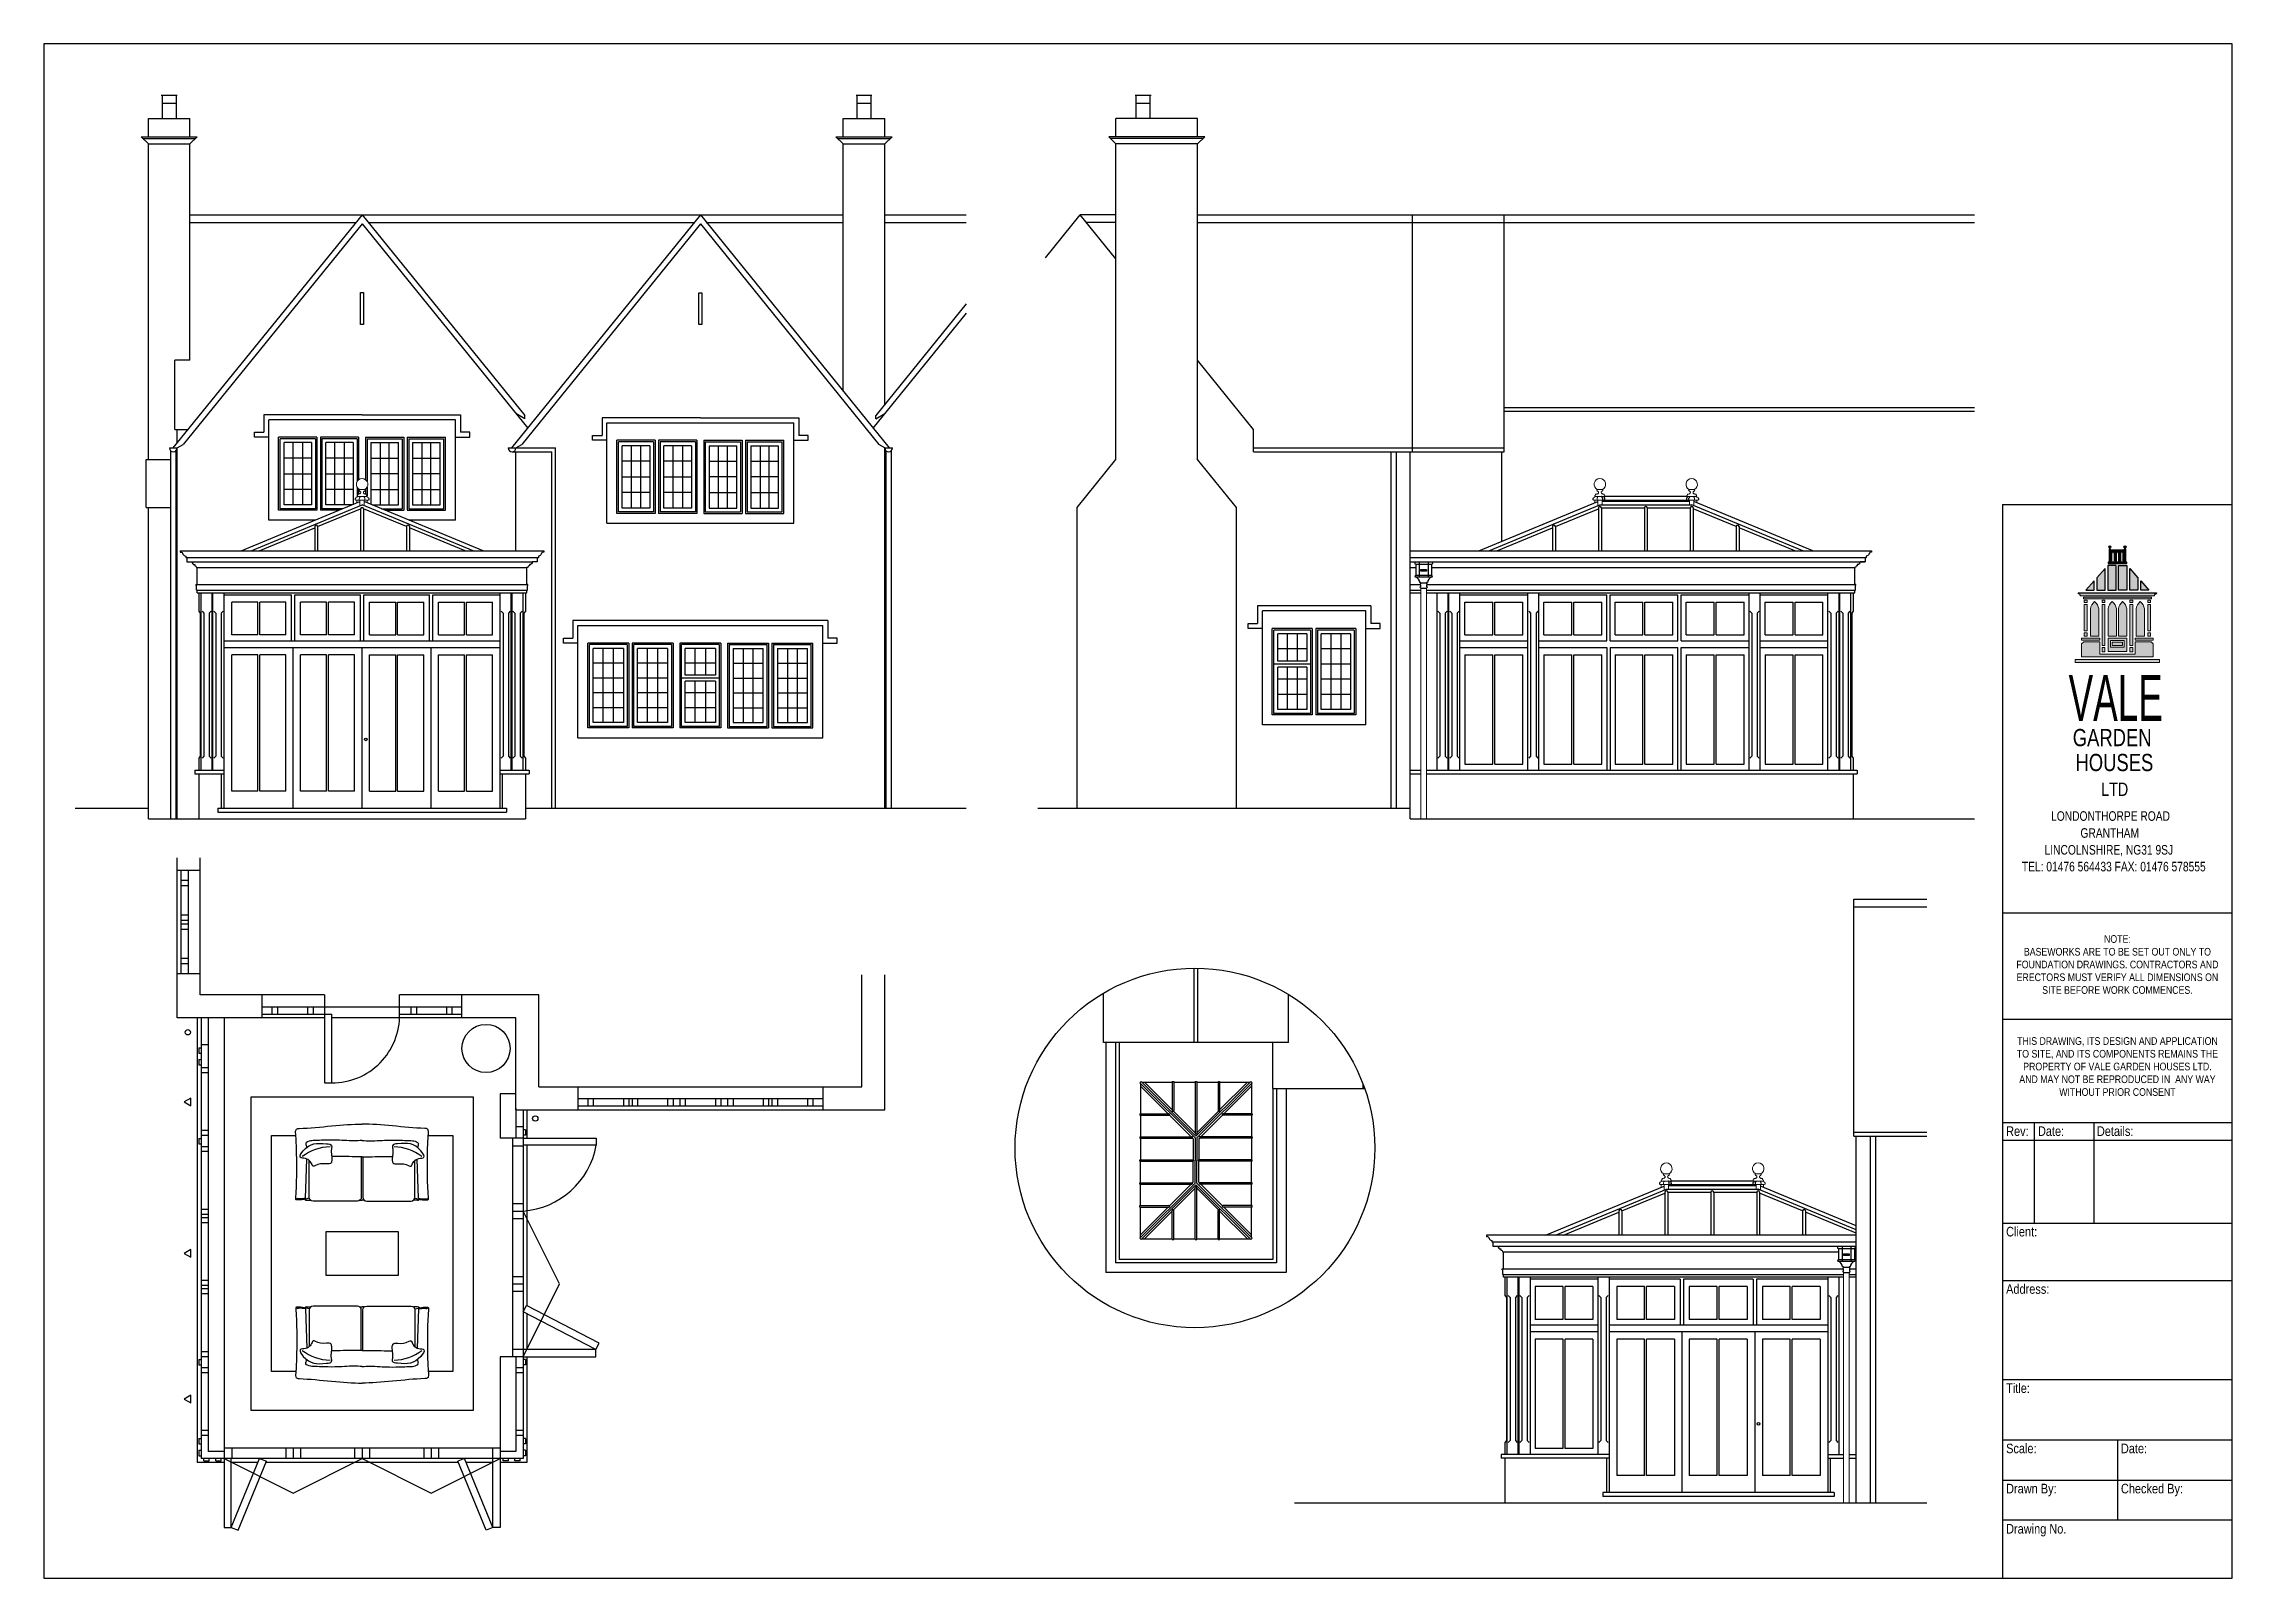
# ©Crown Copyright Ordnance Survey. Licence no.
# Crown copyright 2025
# Paper-space layout 'A2 landscape' of a CAD drawing. Header units: millimetres. Extents: x -12 to 560, y -1 to 400.
# The model-space entities are those that its viewports show. They can reach past a viewport. Long polylines and large blocks are cut down to what shows.
import ezdxf
from ezdxf.enums import TextEntityAlignment as Align

# ---------------------------------------------------------------- set-up
doc = ezdxf.new("R2010")
doc.units = ezdxf.units.MM
doc.header["$LTSCALE"] = 10
doc.linetypes.add('DASHED', pattern=[19.05, 12.7, -6.35])
for name, color, linetype in [('01 - Title Block', 7, 'Continuous'), ('18 - Ladder Beam', 6, 'Continuous'), ('40 - Detail Outline', 142, 'Continuous'), ('Map', 7, 'Continuous'), ('Orangery', 251, 'Continuous'), ('PDF6_Geometry', 7, 'Continuous')]:
    doc.layers.add(name, color=color, linetype=linetype)
doc.styles.add('Title1', font='ARIALN.TTF', dxfattribs={"height": 3})
doc.styles.add('Title2', font='BASKVILL.TTF', dxfattribs={"width": 0.8, "height": 3})

# ---------------------------------------------------------------- blocks, each defined once
blk = doc.blocks.new('A2 Title')
at = {"layer": '01 - Title Block'}
h = blk.add_hatch(color=256, dxfattribs=at)
h.paths.add_polyline_path([(527.96, 268.8, 1), (527.37, 268.8, 1)])
h.paths.add_polyline_path([(531.92, 268.8, 1), (531.33, 268.8, 1)])
h = blk.add_hatch(color=252, dxfattribs=at)
h.paths.add_polyline_path([(523.56, 259.89), (521.4, 257.46), (523.56, 257.46)])
h.paths.add_polyline_path([(526.44, 263.13), (524.28, 260.7), (524.28, 257.46), (526.44, 257.46)])
h.paths.add_polyline_path([(529.32, 263.94), (527.16, 263.94), (527.16, 257.46), (529.32, 257.46)])
h.paths.add_polyline_path([(532.12, 263.94), (529.96, 263.94), (529.96, 257.46), (532.12, 257.46)])
h.paths.add_polyline_path([(532.84, 257.46), (535, 257.46), (535, 260.7), (532.84, 263.13)])
h.paths.add_polyline_path([(537.88, 257.46), (535.72, 259.89), (535.72, 257.46)])
h.paths.add_polyline_path([(539.36, 256.02), (539.36, 256.31), (539.58, 256.31, -0.414214), (539.86, 256.59), (539.86, 256.81), (519.42, 256.81), (519.42, 256.59, -0.414214), (519.7, 256.31), (519.92, 256.31), (519.92, 256.02)])
h.paths.add_polyline_path([(520.78, 255.67), (520.78, 255.23), (538.5, 255.23), (538.5, 255.67)])
h.paths.add_polyline_path([(536.69, 252.6, 0.197038), (535.61, 254.48, 0.197038), (534.53, 252.6), (534.53, 245.48), (536.69, 245.48)])
h.paths.add_polyline_path([(537.59, 254.87), (537.59, 254.22), (538.31, 254.22), (538.31, 254.87)])
h.paths.add_polyline_path([(537.59, 246.84), (538.31, 246.84), (538.31, 253.71), (537.59, 253.71)])
h.paths.add_polyline_path([(537.59, 245.48), (538.31, 245.48), (538.31, 246.34), (537.59, 246.34)])
h.paths.add_polyline_path([(534.28, 244.97), (534.28, 244.43), (539, 244.43), (539, 244.97)])
h.paths.add_polyline_path([(534.28, 243.98), (534.28, 240.71), (525, 240.71), (525, 243.98), (520.83, 243.98), (520.28, 243.43), (520.28, 240.03), (539, 240.03), (539, 243.43), (538.45, 243.98)])
h.paths.add_polyline_path([(532.91, 242.48), (532.91, 241.33), (533.63, 241.33), (533.63, 242.48)], flags=17)
h.paths.add_polyline_path([(533.63, 253.71), (532.91, 253.71), (532.91, 242.99), (533.63, 242.99)])
h.paths.add_polyline_path([(532.08, 241.47), (532.08, 244.97), (527.2, 244.97), (527.2, 241.47)])
h.paths.add_polyline_path([(527.85, 242.55), (527.85, 244.32), (531.43, 244.32), (531.43, 242.55)], flags=16)
h.paths.add_polyline_path([(531, 242.99), (531, 243.89), (528.28, 243.89), (528.28, 242.99)], flags=17)
h.paths.add_polyline_path([(526.37, 242.48), (525.65, 242.48), (525.65, 241.33), (526.37, 241.33)], flags=17)
h.paths.add_polyline_path([(525.65, 242.99), (526.37, 242.99), (526.37, 253.71), (525.65, 253.71)])
h.paths.add_polyline_path([(525, 244.43), (525, 244.97), (520.28, 244.97), (520.28, 244.43)])
h.paths.add_polyline_path([(522.59, 245.48), (524.75, 245.48), (524.75, 252.6, 0.197038), (523.67, 254.48, 0.197038), (522.59, 252.6)])
h.paths.add_polyline_path([(521.69, 246.34), (520.97, 246.34), (520.97, 245.48), (521.69, 245.48)])
h.paths.add_polyline_path([(520.97, 246.84), (521.69, 246.84), (521.69, 253.71), (520.97, 253.71)])
h.paths.add_polyline_path([(520.97, 254.22), (521.69, 254.22), (521.69, 254.87), (520.97, 254.87)])
h.paths.add_polyline_path([(525.65, 254.87), (525.65, 254.22), (526.37, 254.22), (526.37, 254.87)])
h.paths.add_polyline_path([(528.28, 254.48, 0.197038), (527.2, 252.6), (527.2, 245.48), (529.36, 245.48), (529.36, 252.6, 0.197038)])
h.paths.add_polyline_path([(529.92, 252.6), (529.92, 245.48), (532.08, 245.48), (532.08, 252.6, 0.197038), (531, 254.48, 0.197038)])
h.paths.add_polyline_path([(532.91, 254.22), (533.63, 254.22), (533.63, 254.87), (532.91, 254.87)])
h = blk.add_hatch(color=256, dxfattribs=at)
h.paths.add_polyline_path([(527.48, 264.8), (527.19, 264.8), (527.19, 264.44), (532.09, 264.44), (532.09, 264.8), (531.8, 264.8), (531.8, 268.33), (531.44, 268.33), (531.44, 268.04), (527.84, 268.04), (527.84, 268.33), (527.48, 268.33)])
h.paths.add_polyline_path([(528.49, 267.59, -0.155351), (528.86, 266.95), (528.86, 264.87), (528.11, 264.87), (528.11, 266.95, -0.155351)], flags=16)
h.paths.add_polyline_path([(529.27, 266.95, -0.155351), (529.64, 267.59, -0.155351), (530.02, 266.95), (530.02, 264.87), (529.27, 264.87)], flags=16)
h.paths.add_polyline_path([(530.42, 266.95, -0.155351), (530.79, 267.59, -0.155351), (531.17, 266.95), (531.17, 264.87), (530.42, 264.87)], flags=16)
blk.add_hatch(color=252, dxfattribs=at).paths.add_polyline_path([(540.66, 238.56), (540.66, 239.31), (518.62, 239.31), (518.62, 238.56)])
for p, q in [((526.44, 263.13), (524.28, 260.7)), ((527.84, 268.04), (531.44, 268.04)), ((528.11, 266.95), (528.11, 264.87)), ((528.11, 264.87), (528.86, 264.87)), ((528.86, 264.87), (528.86, 266.95)), ((529.27, 266.95), (529.27, 264.87)), ((529.27, 264.87), (530.02, 264.87)), ((530.02, 264.87), (530.02, 266.95)), ((530.42, 266.95), (530.42, 264.87)), ((530.42, 264.87), (531.17, 264.87)), ((531.17, 264.87), (531.17, 266.95)), ((532.84, 263.13), (535, 260.7)), ((523.56, 259.89), (521.4, 257.46)), ((535.72, 259.89), (537.88, 257.46)), ((519.42, 256.81), (539.86, 256.81)), ((519.42, 256.81), (519.42, 256.59)), ((519.7, 256.31), (519.92, 256.31)), ((539.58, 256.31), (539.36, 256.31)), ((539.86, 256.81), (539.86, 256.59))]:
    blk.add_line(p, q, dxfattribs=at)
at = {"layer": '01 - Title Block', "color": 252, "lineweight": 0}
for p, q in [((519.92, 256.31), (519.92, 256.02)), ((539.36, 256.02), (519.92, 256.02)), ((522.59, 245.48), (522.59, 252.6)), ((524.75, 252.6), (524.75, 245.48)), ((527.2, 245.48), (527.2, 252.6)), ((529.36, 252.6), (529.36, 245.48)), ((529.92, 252.6), (529.92, 245.48)), ((532.08, 245.48), (532.08, 252.6)), ((534.53, 252.6), (534.53, 245.48)), ((536.69, 245.48), (536.69, 252.6)), ((539.36, 256.31), (539.36, 256.02)), ((520.83, 243.98), (520.28, 243.43)), ((520.28, 243.43), (520.28, 240.03)), ((525, 243.98), (520.83, 243.98)), ((524.75, 245.48), (522.59, 245.48)), ((525, 240.71), (525, 243.98)), ((534.28, 240.71), (525, 240.71)), ((529.36, 245.48), (527.2, 245.48)), ((529.92, 245.48), (532.08, 245.48)), ((538.45, 243.98), (534.28, 243.98)), ((534.28, 243.98), (534.28, 240.71)), ((534.53, 245.48), (536.69, 245.48)), ((539, 243.43), (538.45, 243.98)), ((539, 240.03), (539, 243.43)), ((520.28, 240.03), (539, 240.03))]:
    blk.add_line(p, q, dxfattribs=at)
at = {"layer": '01 - Title Block'}
for points in [[(559.64, 400.35), (-12.27, 400.35), (-12.27, -0.87), (559.64, -0.87)], [(527.16, 257.46), (529.32, 257.46), (529.32, 263.94), (527.16, 263.94)], [(532.12, 257.46), (529.96, 257.46), (529.96, 263.94), (532.12, 263.94)]]:
    blk.add_lwpolyline(points, close=True, dxfattribs=at)
for points in [[(499.64, 279.87), (499.64, -0.87)], [(499.64, 279.87), (559.64, 279.87)], [(524.28, 260.7), (524.28, 257.46), (526.44, 257.46), (526.44, 263.13)], [(527.48, 264.8), (527.19, 264.8), (527.19, 264.44), (532.09, 264.44), (532.09, 264.8), (531.8, 264.8)], [(527.84, 268.04), (527.84, 268.33), (527.48, 268.33), (527.48, 264.8)], [(527.48, 264.44), (527.84, 264.44)], [(531.8, 264.8), (531.8, 268.33), (531.44, 268.33), (531.44, 268.04)], [(531.44, 264.44), (531.8, 264.44)], [(535, 260.7), (535, 257.46), (532.84, 257.46), (532.84, 263.13)], [(521.4, 257.46), (523.56, 257.46), (523.56, 259.89)], [(537.88, 257.46), (535.72, 257.46), (535.72, 259.89)], [(499.64, 173.11), (559.64, 173.11)], [(499.64, 145.33), (559.64, 145.33)], [(499.64, 118.28), (559.64, 118.28)], [(507.85, 118.28), (507.85, 92)], [(523.43, 118.28), (523.43, 92)], [(499.64, 113.63), (559.64, 113.63)], [(499.64, 92), (559.64, 92)], [(499.64, 77.01), (559.64, 77.01)], [(499.64, 51.08), (559.64, 51.08)], [(499.64, 35.32), (559.64, 35.32)], [(529.66, 35.32), (529.66, 14.37)], [(499.64, 24.74), (559.64, 24.74)], [(499.64, 14.37), (559.64, 14.37)]]:
    blk.add_lwpolyline(points, dxfattribs=at)
at = {"layer": '01 - Title Block', "color": 252, "lineweight": 0}
for points in [[(520.78, 255.23), (538.5, 255.23), (538.5, 255.67), (520.78, 255.67)], [(521.69, 254.22), (520.97, 254.22), (520.97, 254.87), (521.69, 254.87)], [(521.69, 246.84), (520.97, 246.84), (520.97, 253.71), (521.69, 253.71)], [(526.37, 254.22), (525.65, 254.22), (525.65, 254.87), (526.37, 254.87)], [(526.37, 242.99), (525.65, 242.99), (525.65, 253.71), (526.37, 253.71)], [(532.91, 254.22), (533.63, 254.22), (533.63, 254.87), (532.91, 254.87)], [(532.91, 242.99), (533.63, 242.99), (533.63, 253.71), (532.91, 253.71)], [(537.59, 254.22), (538.31, 254.22), (538.31, 254.87), (537.59, 254.87)], [(537.59, 246.84), (538.31, 246.84), (538.31, 253.71), (537.59, 253.71)], [(521.69, 245.48), (520.97, 245.48), (520.97, 246.34), (521.69, 246.34)], [(537.59, 245.48), (538.31, 245.48), (538.31, 246.34), (537.59, 246.34)], [(525, 244.43), (520.28, 244.43), (520.28, 244.97), (525, 244.97)], [(526.37, 241.33), (525.65, 241.33), (525.65, 242.48), (526.37, 242.48)], [(532.08, 241.47), (527.2, 241.47), (527.2, 244.97), (532.08, 244.97)], [(531.43, 242.55), (527.85, 242.55), (527.85, 244.32), (531.43, 244.32)], [(531, 242.99), (528.28, 242.99), (528.28, 243.89), (531, 243.89)], [(532.91, 241.33), (533.63, 241.33), (533.63, 242.48), (532.91, 242.48)], [(534.28, 244.43), (539, 244.43), (539, 244.97), (534.28, 244.97)], [(518.62, 238.56), (540.66, 238.56), (540.66, 239.31), (518.62, 239.31)]]:
    blk.add_lwpolyline(points, close=True, dxfattribs=at)
at = {"layer": '01 - Title Block'}
for centre in [(527.66, 268.8), (531.62, 268.8)]:
    blk.add_circle(centre, 0.295, dxfattribs=at)
for centre, radius, start, end in [((529.3, 266.68), 1.21, 131.7592, 167.0806), ((527.68, 266.68), 1.21, 12.9194, 48.2408), ((530.45, 266.68), 1.21, 131.7592, 167.0806), ((528.83, 266.68), 1.21, 12.9194, 48.2408), ((531.6, 266.68), 1.21, 131.7592, 167.0806), ((529.98, 266.68), 1.21, 12.9194, 48.2408), ((519.42, 256.31), 0.288, 0, 90), ((539.86, 256.31), 0.288, 90, 180)]:
    blk.add_arc(centre, radius, start, end, dxfattribs=at)
at = {"layer": '01 - Title Block', "color": 252, "lineweight": 0}
for centre, start, end in [((525.41, 252.22), 127.7251, 172.3117), ((521.93, 252.22), 7.6883, 52.2749), ((530.02, 252.22), 127.7251, 172.3117), ((526.54, 252.22), 7.6883, 52.2749), ((532.74, 252.22), 127.7251, 172.3117), ((529.26, 252.22), 7.6883, 52.2749), ((537.35, 252.22), 127.7251, 172.3117), ((533.87, 252.22), 7.6883, 52.2749)]:
    blk.add_arc(centre, 2.85, start, end, dxfattribs=at)
at = {"layer": '01 - Title Block', "style": 'Title2', "width": 0.6}
blk.add_text('VALE', height=12, dxfattribs=at).set_placement((529.19, 235.3), align=Align.TOP_CENTER)
at = {"layer": '01 - Title Block', "style": 'Title2', "width": 0.8}
for s, height, p in [('GARDEN', 4.5, (517.97, 216.69)), ('HOUSES', 4.5, (518.68, 210.17)), ('LTD', 3.5, (525.39, 203.67)), ('LONDONTHORPE ROAD', 2.5001, (512.31, 197.17)), ('GRANTHAM', 2.5, (519.98, 192.74)), ('LINCOLNSHIRE, NG31 9SJ', 2.5001, (510.6, 188.34)), ('TEL: 01476 564433 FAX: 01476 578555', 2.5001, (504.67, 183.95))]:
    blk.add_text(s, height=height, dxfattribs=at).set_placement(p)
at = {"layer": '01 - Title Block', "style": 'Title1'}
for s, p in [('Client:', (500.55, 88.5)), ('Address:', (500.55, 73.51)), ('Title:', (500.55, 47.58)), ('Scale:', (500.55, 31.82)), ('Date:', (530.55, 31.82)), ('Drawn By:', (500.55, 21.32)), ('Checked By:', (530.55, 21.32)), ('Drawing No.', (500.55, 10.81))]:
    blk.add_text(s, height=2.5, dxfattribs=at).set_placement(p)
for s, insert, char_height, width, attachment_point in [('NOTE:\\PBASEWORKS ARE TO BE SET OUT ONLY TO \\PFOUNDATION DRAWINGS. CONTRACTORS AND \\PERECTORS MUST VERIFY ALL DIMENSIONS ON\\PSITE BEFORE WORK COMMENCES.\\P\\P\\P\\PTHIS DRAWING, ITS DESIGN AND APPLICATION \\PTO SITE, AND ITS COMPONENTS REMAINS THE \\PPROPERTY OF VALE GARDEN HOUSES LTD.\\PAND MAY NOT BE REPRODUCED IN  ANY WAY \\PWITHOUT PRIOR CONSENT', (529.64, 167.27), 2, 68.7106, 2), ('Rev:', (500.55, 117.28), 2.5, 7.4051, 1), ('Date:', (508.87, 117.28), 2.5, 14.4793, 1), ('Details:', (524.27, 117.28), 2.5, 35.3734, 1)]:
    blk.add_mtext(s, dxfattribs=dict(at, insert=insert, char_height=char_height, width=width, attachment_point=attachment_point))

msp = doc.modelspace()

# ---------------------------------------------------------------- linework, layer by layer
at = {"color": 140, "linetype": 'Continuous', "lineweight": 5, "ltscale": 10, "transparency": 33554687}
for p, q in [((7345.434, -6491.071), (7410.434, -6491.071)), ((23519.297, -6491.071), (23584.297, -6491.071)), ((24784.297, -6491.071), (24719.297, -6491.071)), ((24387.994, -15437.868), (24452.994, -15437.868)), ((25652.994, -15437.868), (25587.994, -15437.868))]:
    msp.add_line(p, q, dxfattribs=at)
at = {"color": 140, "transparency": 33554687}
for p, q in [((21134.094, -7435.732), (21134.094, -7458.532)), ((21145.094, -7470.532), (21142.094, -7470.532)), ((21353.094, -7470.532), (21145.094, -7470.532)), ((21145.094, -7470.532), (21145.094, -7615.732)), ((21353.094, -7615.732), (21145.094, -7615.732)), ((21353.094, -7635.732), (21145.094, -7635.732)), ((21191.857, -7435.732), (21191.857, -7635.732)), ((21210.994, -7705.732), (21199.094, -7705.732)), ((21299.094, -7705.732), (21287.194, -7705.732)), ((21306.33, -7435.732), (21306.33, -7635.732)), ((21353.094, -7470.532), (21353.094, -7615.732)), ((21356.094, -7470.532), (21353.094, -7470.532)), ((21364.094, -7435.732), (21364.094, -7458.532)), ((26657.711, -16382.528), (26657.711, -16405.328)), ((26668.711, -16417.328), (26665.711, -16417.328)), ((26876.711, -16417.328), (26668.711, -16417.328)), ((26668.711, -16417.328), (26668.711, -16562.528)), ((26876.711, -16562.528), (26668.711, -16562.528)), ((26876.711, -16582.528), (26668.711, -16582.528)), ((26715.475, -16382.528), (26715.475, -16582.528)), ((26829.947, -16382.528), (26829.947, -16582.528)), ((26876.711, -16417.328), (26876.711, -16562.528)), ((26879.711, -16417.328), (26876.711, -16417.328)), ((26887.711, -16382.528), (26887.711, -16405.328)), ((26734.611, -16652.528), (26722.711, -16652.528)), ((26822.711, -16652.528), (26810.811, -16652.528))]:
    msp.add_line(p, q, dxfattribs=at)
for points in [[(21292.344, -7725.232), (21292.344, -7716.232, 0.414213562), (21291.844, -7715.732), (21206.344, -7715.732, 0.414213562), (21205.844, -7716.232), (21205.844, -7725.232)], [(21205.844, -7771.732), (21205.844, -7780.732, 0.414213562), (21206.344, -7781.232), (21291.844, -7781.232, 0.414213562), (21292.344, -7780.732), (21292.344, -7771.732)], [(26815.961, -16672.028), (26815.961, -16663.028, 0.414213562), (26815.461, -16662.528), (26729.961, -16662.528, 0.414213562), (26729.461, -16663.028), (26729.461, -16672.028)], [(26729.461, -16718.528), (26729.461, -16727.528, 0.414213562), (26729.961, -16728.028), (26815.461, -16728.028, 0.414213562), (26815.961, -16727.528), (26815.961, -16718.528)]]:
    msp.add_lwpolyline(points, format="xyb", dxfattribs=at)
for points in [[(21210.994, -7715.732), (21210.994, -7705.732)], [(21287.194, -7705.732), (21287.194, -7715.732)], [(21205.844, -7735.232), (21205.844, -7761.732)], [(21292.344, -7761.732), (21292.344, -7735.232)], [(26729.461, -16682.028), (26729.461, -16708.528)], [(26734.611, -16662.528), (26734.611, -16652.528)], [(26810.811, -16652.528), (26810.811, -16662.528)], [(26815.961, -16708.528), (26815.961, -16682.028)]]:
    msp.add_lwpolyline(points, dxfattribs=at)
for centre, radius, start, end in [((21126.629, -7472.175), 15.552, 6.0652185, 61.3149165), ((21139.372, -7626.185), 5.297, 81.0991638, 175.0933338), ((21139.372, -7625.279), 5.297, 184.9066662, 278.9008362), ((21145.525, -7621.049), 5.335, 94.6394243, 178.9497316), ((21145.525, -7630.414), 5.335, 181.0502684, 265.3605757), ((21116.664, -7713.492), 82.794, 5.3780282, 69.9172131), ((21381.523, -7713.492), 82.794, 110.0827869, 174.6219718), ((21352.662, -7621.049), 5.335, 1.0502684, 85.3605757), ((21352.662, -7630.414), 5.335, 274.6394243, 358.9497316), ((21371.559, -7472.175), 15.552, 118.6850835, 173.9347815), ((21358.816, -7626.185), 5.297, 4.9066662, 98.9008362), ((21358.816, -7625.279), 5.297, 261.0991638, 355.0933338), ((21205.844, -7730.232), 5, 90, 270), ((21205.844, -7766.732), 5, 90, 270), ((21292.344, -7730.232), 5, 270, 90), ((21292.344, -7766.732), 5, 270, 90), ((26650.246, -16418.972), 15.552, 6.0652185, 61.3149165), ((26662.989, -16572.982), 5.297, 81.0991638, 175.0933338), ((26662.989, -16572.075), 5.297, 184.9066662, 278.9008362), ((26669.142, -16567.846), 5.335, 94.6394243, 178.9497316), ((26669.142, -16577.211), 5.335, 181.0502684, 265.3605757), ((26640.281, -16660.288), 82.794, 5.3780282, 69.9172131), ((26905.141, -16660.288), 82.794, 110.0827869, 174.6219718), ((26876.279, -16567.846), 5.335, 1.0502684, 85.3605757), ((26876.279, -16577.211), 5.335, 274.6394243, 358.9497316), ((26895.176, -16418.972), 15.552, 118.6850835, 173.9347815), ((26882.433, -16572.982), 5.297, 4.9066662, 98.9008362), ((26882.433, -16572.075), 5.297, 261.0991638, 355.0933338), ((26729.461, -16677.028), 5, 90, 270), ((26729.461, -16713.528), 5, 90, 270), ((26815.961, -16677.028), 5, 270, 90), ((26815.961, -16713.528), 5, 270, 90)]:
    msp.add_arc(centre, radius, start, end, dxfattribs=at)
at = {"layer": '18 - Ladder Beam', "color": 140, "ltscale": 20, "transparency": 33554687}
for points in [[(21285.094, -7559.274), (21213.094, -7559.274), (21213.094, -7537.274), (21285.094, -7537.274)], [(26808.711, -16506.071), (26736.711, -16506.071), (26736.711, -16484.071), (26808.711, -16484.071)]]:
    msp.add_lwpolyline(points, close=True, dxfattribs=at)
at = {"layer": '40 - Detail Outline', "color": 140, "linetype": 'Continuous', "lineweight": 5, "transparency": 33554687}
for p, q in [((7310.434, -6628.071), (7310.434, -6665.962)), ((7349.975, -6628.071), (7349.975, -6703.703)), ((7405.894, -6628.071), (7405.894, -6703.703)), ((7445.434, -6628.071), (7445.434, -6665.962)), ((23484.297, -6628.071), (23484.297, -6665.962)), ((23523.838, -6628.071), (23523.838, -6703.703)), ((23579.757, -6628.071), (23579.757, -6692.129)), ((24723.838, -6628.071), (24723.838, -6692.129)), ((24779.757, -6628.071), (24779.757, -6703.703)), ((24819.297, -6628.071), (24819.297, -6665.962)), ((24352.994, -15574.868), (24352.994, -15612.759)), ((24392.535, -15574.868), (24392.535, -15650.5)), ((24448.454, -15574.868), (24448.454, -15638.925)), ((25592.535, -15574.868), (25592.535, -15638.925)), ((25648.454, -15574.868), (25648.454, -15650.5)), ((25687.994, -15574.868), (25687.994, -15612.759))]:
    msp.add_line(p, q, dxfattribs=at)
at = {"layer": '40 - Detail Outline', "color": 140, "linetype": 'Continuous', "lineweight": 5, "ltscale": 10, "transparency": 33554687}
for p, q in [((23612.375, -6628.067), (24673.047, -6628.071)), ((24481.073, -15574.864), (25541.744, -15574.868))]:
    msp.add_line(p, q, dxfattribs=at)
at = {"layer": '40 - Detail Outline', "color": 140, "ltscale": 10, "transparency": 33554687}
for p, q in [((24688.297, -6584.071), (23615.297, -6584.071)), ((5002.934, -7292.732), (9752.934, -7292.732)), ((5072.934, -7377.732), (9682.934, -7377.732)), ((21071.797, -7292.732), (27102.797, -7292.732)), ((21071.797, -7377.732), (27032.797, -7377.732)), ((5090.934, -7435.732), (9601.934, -7435.732)), ((5213.934, -7510.732), (9531.934, -7510.732)), ((21071.797, -7435.732), (27015.797, -7435.732)), ((21071.797, -7510.732), (21145.094, -7510.732)), ((21353.094, -7510.732), (26891.797, -7510.732)), ((25556.994, -15530.868), (24483.994, -15530.868)), ((22139.494, -16324.528), (26900.494, -16324.528)), ((22154.494, -16382.528), (26900.494, -16382.528)), ((22280.494, -16457.528), (26668.711, -16457.528)), ((26876.711, -16457.528), (26900.494, -16457.528))]:
    msp.add_line(p, q, dxfattribs=at)
at = {"layer": '40 - Detail Outline', "color": 140, "lineweight": 5, "ltscale": 10, "transparency": 33554687}
for p, q in [((21210.994, -7781.232), (21210.994, -10797.732)), ((21287.194, -7781.232), (21287.194, -10797.732)), ((26734.611, -16728.028), (26734.611, -19744.528)), ((26810.811, -16728.028), (26810.811, -19744.528))]:
    msp.add_line(p, q, dxfattribs=at)
at = {"layer": '40 - Detail Outline', "color": 140, "transparency": 33554687}
for p, q in [((6640.507, -15755.877), (6656.869, -15243.721)), ((8115.362, -15755.877), (8099, -15243.721)), ((6520.845, -15769.666), (6517.017, -15775.332)), ((6652.382, -15782.141), (6706.924, -15782.141)), ((7348.748, -15782.141), (7377.934, -15782.141)), ((7407.12, -15782.141), (7377.934, -15782.141)), ((8103.487, -15782.141), (8048.945, -15782.141)), ((8235.023, -15769.666), (8238.851, -15775.332)), ((6520.845, -17188.621), (6517.017, -17182.956)), ((6640.507, -17202.41), (6656.869, -17714.566)), ((6652.382, -17176.146), (6706.924, -17176.147)), ((7348.748, -17176.147), (7377.934, -17176.146)), ((7407.12, -17176.147), (7377.934, -17176.146)), ((8103.487, -17176.146), (8048.945, -17176.147)), ((8115.362, -17202.41), (8099, -17714.566)), ((8235.023, -17188.621), (8238.851, -17182.956))]:
    msp.add_line(p, q, dxfattribs=at)
at = {"layer": '40 - Detail Outline', "color": 140, "linetype": 'Continuous', "lineweight": 5, "ltscale": 10, "transparency": 33554687}
for points in [[(7314.434, -6584.071, -0.414213562), (7310.434, -6580.071, -0.322092217), (7321.934, -6564.071), (7321.934, -6553.071, 0.000000105), (7321.934, -6553.071, 0.067458989), (7337.452, -6550.968, 0.079812445), (7349.512, -6545.456, 0.107118114), (7358.268, -6536.414, 0.139887381), (7360.934, -6527.071, 0.000001589), (7360.934, -6527.071, 0.120011217), (7359.67, -6521.88, 0.104956733), (7355.809, -6517.172, 0.088922687), (7350.295, -6514.178, 0.080166898), (7343.434, -6513.071), (7343.434, -6505.071), (7338.397, -6505.071), (7337.898, -6504.602, -0.292778523), (7345.434, -6491.071, -0.797723237), (7377.934, -6348.479, -0.797723237), (7410.434, -6491.071, -0.292778523), (7417.971, -6504.602), (7417.472, -6505.071), (7412.434, -6505.071), (7412.434, -6513.071, 0.080166898), (7405.574, -6514.178, 0.088922687), (7400.06, -6517.172, 0.104956733), (7396.199, -6521.88, 0.120011217), (7394.934, -6527.071, 0.000001589), (7394.934, -6527.071, 0.139887381), (7397.6, -6536.414, 0.107118114), (7406.357, -6545.456, 0.079812445), (7418.417, -6550.968, 0.067458989), (7433.934, -6553.071, 0.000000105), (7433.934, -6553.071), (7433.934, -6564.071, -0.322092217), (7445.434, -6580.071, -0.414213562), (7441.434, -6584.071)], [(23488.297, -6584.071, -0.414213562), (23484.297, -6580.071, -0.322092217), (23495.797, -6564.071), (23495.797, -6553.071, 0.000000105), (23495.797, -6553.071, 0.067458989), (23511.315, -6550.968, 0.079812445), (23523.374, -6545.456, 0.107118114), (23532.131, -6536.414, 0.139887381), (23534.797, -6527.071, 0.000001589), (23534.797, -6527.071, 0.120011217), (23533.533, -6521.88, 0.104956733), (23529.672, -6517.172, 0.088922687), (23524.158, -6514.178, 0.080166898), (23517.297, -6513.071), (23517.297, -6505.071), (23512.26, -6505.071), (23511.761, -6504.602, -0.292778523), (23519.297, -6491.071, -0.797723237), (23551.797, -6348.479, -0.797723237), (23584.297, -6491.071, -0.292778523), (23591.834, -6504.602), (23591.335, -6505.071), (23586.297, -6505.071), (23586.297, -6513.071, 0.080166898), (23579.437, -6514.178, 0.088922687), (23573.923, -6517.172, 0.104956733), (23570.061, -6521.88, 0.120011217), (23568.797, -6527.071, 0.000001589), (23568.797, -6527.071, 0.139887381), (23571.463, -6536.414, 0.107118114), (23580.22, -6545.456, 0.079812445), (23592.28, -6550.968, 0.067458989), (23607.797, -6553.071, 0.000000105), (23607.797, -6553.071), (23607.797, -6564.071, -0.322092217), (23619.297, -6580.071, -0.414213562), (23615.297, -6584.071)], [(24815.297, -6584.071, 0.414213562), (24819.297, -6580.071, 0.322092217), (24807.797, -6564.071), (24807.797, -6553.071, -0.000000105), (24807.797, -6553.071, -0.067458989), (24792.28, -6550.968, -0.079812445), (24780.22, -6545.456, -0.107118114), (24771.463, -6536.414, -0.139887381), (24768.797, -6527.071, -0.000001589), (24768.797, -6527.071, -0.120011217), (24770.061, -6521.88, -0.104956733), (24773.923, -6517.172, -0.088922687), (24779.437, -6514.178, -0.080166898), (24786.297, -6513.071), (24786.297, -6505.071), (24791.335, -6505.071), (24791.834, -6504.602, 0.292778523), (24784.297, -6491.071, 0.797723237), (24751.797, -6348.479, 0.797723237), (24719.297, -6491.071, 0.292778523), (24711.761, -6504.602), (24712.26, -6505.071), (24717.297, -6505.071), (24717.297, -6513.071, -0.080166898), (24724.158, -6514.178, -0.088922687), (24729.672, -6517.172, -0.104956733), (24733.533, -6521.88, -0.120011217), (24734.797, -6527.071, -0.000001589), (24734.797, -6527.071, -0.139887381), (24732.131, -6536.414, -0.107118114), (24723.374, -6545.456, -0.079812445), (24711.315, -6550.968, -0.067458989), (24695.797, -6553.071, -0.000000105), (24695.797, -6553.071), (24695.797, -6564.071, 0.322092217), (24684.297, -6580.071, 0.414213562), (24688.297, -6584.071)], [(24356.994, -15530.868, -0.414213562), (24352.994, -15526.868, -0.322092217), (24364.494, -15510.868), (24364.494, -15499.868, 0.000000105), (24364.494, -15499.868, 0.067458989), (24380.012, -15497.765, 0.079812445), (24392.071, -15492.253, 0.107118114), (24400.828, -15483.211, 0.139887381), (24403.494, -15473.868, 0.000001589), (24403.494, -15473.868, 0.120011217), (24402.23, -15468.677, 0.104956733), (24398.369, -15463.969, 0.088922687), (24392.855, -15460.975, 0.080166898), (24385.994, -15459.868), (24385.994, -15451.868), (24380.957, -15451.868), (24380.458, -15451.399, -0.292778523), (24387.994, -15437.868, -0.797723237), (24420.494, -15295.276, -0.797723237), (24452.994, -15437.868, -0.292778523), (24460.531, -15451.399), (24460.032, -15451.868), (24454.994, -15451.868), (24454.994, -15459.868, 0.080166898), (24448.134, -15460.975, 0.088922687), (24442.62, -15463.969, 0.104956733), (24438.759, -15468.677, 0.120011217), (24437.494, -15473.868, 0.000001589), (24437.494, -15473.868, 0.139887381), (24440.16, -15483.211, 0.107118114), (24448.917, -15492.253, 0.079812445), (24460.977, -15497.765, 0.067458989), (24476.494, -15499.868, 0.000000105), (24476.494, -15499.868), (24476.494, -15510.868, -0.322092217), (24487.994, -15526.868, -0.414213562), (24483.994, -15530.868)], [(25683.994, -15530.868, 0.414213562), (25687.994, -15526.868, 0.322092217), (25676.494, -15510.868), (25676.494, -15499.868, -0.000000105), (25676.494, -15499.868, -0.067458989), (25660.977, -15497.765, -0.079812445), (25648.917, -15492.253, -0.107118114), (25640.16, -15483.211, -0.139887381), (25637.494, -15473.868, -0.000001589), (25637.494, -15473.868, -0.120011217), (25638.759, -15468.677, -0.104956733), (25642.62, -15463.969, -0.088922687), (25648.134, -15460.975, -0.080166898), (25654.994, -15459.868), (25654.994, -15451.868), (25660.032, -15451.868), (25660.531, -15451.399, 0.292778523), (25652.994, -15437.868, 0.797723237), (25620.494, -15295.276, 0.797723237), (25587.994, -15437.868, 0.292778523), (25580.458, -15451.399), (25580.957, -15451.868), (25585.994, -15451.868), (25585.994, -15459.868, -0.080166898), (25592.855, -15460.975, -0.088922687), (25598.369, -15463.969, -0.104956733), (25602.23, -15468.677, -0.120011217), (25603.494, -15473.868, -0.000001589), (25603.494, -15473.868, -0.139887381), (25600.828, -15483.211, -0.107118114), (25592.071, -15492.253, -0.079812445), (25580.012, -15497.765, -0.067458989), (25564.494, -15499.868, -0.000000105), (25564.494, -15499.868), (25564.494, -15510.868, 0.322092217), (25552.994, -15526.868, 0.414213562), (25556.994, -15530.868)]]:
    msp.add_lwpolyline(points, format="xyb", close=True, dxfattribs=at)
at = {"layer": '40 - Detail Outline', "color": 140, "linetype": 'Continuous', "lineweight": 5, "transparency": 33554687}
for points in [[(7377.934, -6584.071), (7322.934, -6584.071), (7314.33, -6584.977, 0.383818949), (7313.434, -6585.972), (7313.434, -6591.095, -0.402186509), (7312.476, -6592.094, 0.344319028), (7286.675, -6614.023, 0.475043803), (7298.125, -6628.071), (7299.184, -6628.071), (7377.934, -6628.071)], [(7377.934, -6584.071), (7432.934, -6584.071), (7441.539, -6584.977, -0.383818949), (7442.434, -6585.972), (7442.434, -6591.095, 0.402186509), (7443.393, -6592.094, -0.344319028), (7469.194, -6614.023, -0.475043803), (7457.744, -6628.071), (7456.684, -6628.071), (7377.934, -6628.071)], [(23551.797, -6584.071), (23496.797, -6584.071), (23488.192, -6584.977, 0.383818949), (23487.297, -6585.972), (23487.297, -6591.095, -0.402186509), (23486.338, -6592.094, 0.344319028), (23460.538, -6614.023, 0.475043803), (23471.987, -6628.071), (23473.047, -6628.071), (23551.797, -6628.071)], [(24751.797, -6584.071), (24806.797, -6584.071), (24815.402, -6584.977, -0.383818949), (24816.297, -6585.972), (24816.297, -6591.095, 0.402186509), (24817.256, -6592.094, -0.344319028), (24843.057, -6614.023, -0.475043803), (24831.607, -6628.071), (24830.547, -6628.071), (24751.797, -6628.071)], [(24420.494, -15530.868), (24365.494, -15530.868), (24356.89, -15531.774, 0.383818949), (24355.994, -15532.768), (24355.994, -15537.892, -0.402186509), (24355.035, -15538.891, 0.344319028), (24329.235, -15560.82, 0.475043803), (24340.684, -15574.868), (24341.744, -15574.868), (24420.494, -15574.868)], [(25620.494, -15530.868), (25675.494, -15530.868), (25684.099, -15531.774, -0.383818949), (25684.994, -15532.768), (25684.994, -15537.892, 0.402186509), (25685.953, -15538.891, -0.344319028), (25711.754, -15560.82, -0.475043803), (25700.304, -15574.868), (25699.244, -15574.868), (25620.494, -15574.868)]]:
    msp.add_lwpolyline(points, format="xyb", dxfattribs=at)
at = {"layer": '40 - Detail Outline', "color": 140, "ltscale": 10, "transparency": 33554687}
for points in [[(23486.248, -6762.569), (23486.248, -6762.206)], [(5209.934, -7731.483), (9545.934, -7731.483)], [(5215.934, -7807.732), (9531.934, -7807.732)], [(21071.797, -7731.483), (21201.003, -7731.483)], [(21071.797, -7807.732), (21210.994, -7807.732)], [(21287.194, -7807.732), (26889.797, -7807.732)], [(21297.185, -7731.483), (26895.797, -7731.483)], [(24354.945, -15709.366), (24354.945, -15709.003)], [(22276.494, -16678.28), (26724.62, -16678.28)], [(22282.494, -16754.528), (26734.611, -16754.528)], [(26810.811, -16754.528), (26900.494, -16754.528)], [(26820.802, -16678.28), (26900.494, -16678.28)]]:
    msp.add_lwpolyline(points, dxfattribs=at)
at = {"layer": '40 - Detail Outline', "color": 140, "linetype": 'Continuous', "lineweight": 5, "transparency": 33554687}
for points in [[(23551.797, -6584.071), (23606.797, -6584.071)], [(23612.328, -6628.071), (23551.797, -6628.071)], [(24671.987, -6628.071), (24673.047, -6628.071), (24751.797, -6628.071)], [(24751.797, -6584.071), (24696.797, -6584.071)], [(24420.494, -15530.868), (24475.494, -15530.868)], [(24481.025, -15574.868), (24420.494, -15574.868)], [(25540.684, -15574.868), (25541.744, -15574.868), (25620.494, -15574.868)], [(25620.494, -15530.868), (25565.494, -15530.868)]]:
    msp.add_lwpolyline(points, dxfattribs=at)
at = {"layer": '40 - Detail Outline', "color": 140, "linetype": 'Continuous', "transparency": 33554687}
for points in [[(5002.934, -7292.732), (5002.934, -7307.732, -0.335124978), (5037.934, -7335.232, 0.269594859), (5072.934, -7362.732), (5072.934, -7377.732, -0.414213562), (5087.934, -7392.732), (5087.934, -7435.732), (5153.934, -7435.732, 0.414213562), (5190.934, -7472.732), (5190.934, -7487.732, -0.414213562), (5213.934, -7510.732), (5223.934, -7510.732)], [(9752.934, -7292.732), (9752.934, -7307.732, 0.335124978), (9717.934, -7335.232, -0.269594859), (9682.934, -7362.732), (9682.934, -7377.732, 0.414213562), (9667.934, -7392.732), (9667.934, -7435.732), (9601.934, -7435.732, -0.414213562), (9564.934, -7472.732), (9564.934, -7487.732, 0.414213562), (9541.934, -7510.732), (9531.934, -7510.732)], [(27102.797, -7292.732), (27102.797, -7307.732, 0.335124978), (27067.797, -7335.232, -0.269594859), (27032.797, -7362.732), (27032.797, -7377.732, 0.414213562), (27017.797, -7392.732), (27017.797, -7435.732), (26951.797, -7435.732, -0.414213562), (26914.797, -7472.732), (26914.797, -7487.732, 0.414213562), (26891.797, -7510.732), (26881.797, -7510.732)], [(22069.494, -16239.528), (22069.494, -16254.528, -0.335124978), (22104.494, -16282.028, 0.269594859), (22139.494, -16309.528), (22139.494, -16324.528, -0.414213562), (22154.494, -16339.528), (22154.494, -16382.528), (22220.494, -16382.528, 0.414213562), (22257.494, -16419.528), (22257.494, -16434.528, -0.414213562), (22280.494, -16457.528), (22290.494, -16457.528)]]:
    msp.add_lwpolyline(points, format="xyb", dxfattribs=at)
at = {"layer": '40 - Detail Outline', "color": 140, "ltscale": 10, "transparency": 33554687}
for points in [[(5223.934, -7842.732), (5223.934, -7807.732), (5215.934, -7807.732), (5215.934, -7750.483, 0.414213562), (5209.934, -7744.483), (5209.934, -7731.483), (5223.933, -7727.732), (5223.934, -7510.732)], [(9531.934, -7842.732), (9531.934, -7807.732), (9539.934, -7807.732), (9539.934, -7750.483, -0.414213562), (9545.934, -7744.483), (9545.934, -7731.483), (9531.936, -7727.732), (9531.935, -7510.732)], [(26881.797, -7842.732), (26881.797, -7807.732), (26889.797, -7807.732), (26889.797, -7750.483, -0.414213562), (26895.797, -7744.483), (26895.797, -7731.483), (26881.799, -7727.732), (26881.797, -7510.732)], [(22290.494, -16789.528), (22290.494, -16754.528), (22282.494, -16754.528), (22282.494, -16697.28, 0.414213562), (22276.494, -16691.28), (22276.494, -16678.28), (22290.493, -16674.529), (22290.494, -16457.528)]]:
    msp.add_lwpolyline(points, format="xyb", dxfattribs=at)
at = {"layer": '40 - Detail Outline', "color": 140, "transparency": 33554687}
for points in [[(7367.867, -15213.715), (7367.864, -15742.82, -0.414213562), (7317.864, -15792.819), (6737.813, -15792.816, -0.414213562), (6687.813, -15742.816), (6687.816, -15261.835)], [(7388.001, -15213.715), (7388.005, -15742.82, 0.414213562), (7438.005, -15792.819), (8018.056, -15792.816, 0.414213562), (8068.055, -15742.816), (8068.052, -15261.835)], [(7367.867, -17744.572), (7367.864, -17215.468, 0.414213562), (7317.864, -17165.468), (6737.813, -17165.471, 0.414213562), (6687.813, -17215.471), (6687.816, -17696.452)], [(7388.001, -17744.572), (7388.005, -17215.468, -0.414213562), (7438.005, -17165.468), (8018.056, -17165.471, -0.414213562), (8068.055, -17215.471), (8068.052, -17696.452)]]:
    msp.add_lwpolyline(points, format="xyb", dxfattribs=at)
at = {"layer": '40 - Detail Outline', "color": 1, "ltscale": 10}
msp.add_lwpolyline([(11689.788, -21054.071, 209.555, 0, 0), (11018.216, -20941.314, 0, 209.555, 0), (11141.441, -21611.045, 0, 0, 0)], format="xyseb", dxfattribs=at)
at = {"layer": '40 - Detail Outline', "color": 140, "transparency": 33554687}
for centre, radius, start, end in [((6981.174, -15728.025), 644.126, 91.9737336, 126.6290117), ((7774.694, -15728.025), 644.126, 53.3709883, 88.0262664), ((6649.744, -15757.254), 25.027, 211.7248239, 276.0499332), ((8106.125, -15757.254), 25.027, 263.9500668, 328.2751761), ((6649.744, -17201.034), 25.027, 83.9500668, 148.2751761), ((8106.125, -17201.034), 25.027, 31.7248239, 96.0499332), ((6981.174, -17230.262), 644.126, 233.3709883, 268.0262664), ((7774.694, -17230.262), 644.126, 271.9737336, 306.6290117)]:
    msp.add_arc(centre, radius, start, end, dxfattribs=at)
at = {"layer": '40 - Detail Outline', "color": 140, "linetype": 'Continuous', "lineweight": 5, "transparency": 33554687}
for points in [[(7345.518, -6628.071), (7345.306, -6628.071), (7345.094, -6628.071), (7342.872, -6628.071), (7341.469, -6623.767), (7340.066, -6619.462), (7340.514, -6614.023), (7342.248, -6592.98), (7350.834, -6592.094), (7351.218, -6592.055), (7351.218, -6591.095), (7351.218, -6588.533), (7351.218, -6585.972), (7351.218, -6585.071), (7351.576, -6584.977), (7353.297, -6584.524), (7355.018, -6584.071)], [(7410.351, -6628.071), (7410.563, -6628.071), (7410.775, -6628.071), (7412.996, -6628.071), (7414.4, -6623.767), (7415.803, -6619.462), (7415.355, -6614.023), (7413.621, -6592.98), (7405.035, -6592.094), (7404.651, -6592.055), (7404.651, -6591.095), (7404.651, -6588.533), (7404.651, -6585.972), (7404.651, -6585.071), (7404.293, -6584.977), (7402.572, -6584.524), (7400.851, -6584.071)], [(23519.38, -6628.071), (23519.168, -6628.071), (23518.956, -6628.071), (23516.735, -6628.071), (23515.332, -6623.767), (23513.928, -6619.462), (23514.377, -6614.023), (23516.11, -6592.98), (23524.697, -6592.094), (23525.08, -6592.055), (23525.08, -6591.095), (23525.08, -6588.533), (23525.08, -6585.972), (23525.08, -6585.071), (23525.439, -6584.977), (23527.159, -6584.524), (23528.88, -6584.071)], [(24784.214, -6628.071), (24784.426, -6628.071), (24784.638, -6628.071), (24786.859, -6628.071), (24788.263, -6623.767), (24789.666, -6619.462), (24789.218, -6614.023), (24787.484, -6592.98), (24778.897, -6592.094), (24778.514, -6592.055), (24778.514, -6591.095), (24778.514, -6588.533), (24778.514, -6585.972), (24778.514, -6585.071), (24778.156, -6584.977), (24776.435, -6584.524), (24774.714, -6584.071)], [(24388.077, -15574.868), (24387.866, -15574.868), (24387.654, -15574.868), (24385.432, -15574.868), (24384.029, -15570.563), (24382.625, -15566.259), (24383.074, -15560.82), (24384.807, -15539.777), (24393.394, -15538.891), (24393.777, -15538.851), (24393.777, -15537.892), (24393.777, -15535.33), (24393.777, -15532.768), (24393.777, -15531.868), (24394.136, -15531.774), (24395.857, -15531.321), (24397.577, -15530.868)], [(25652.911, -15574.868), (25653.123, -15574.868), (25653.335, -15574.868), (25655.556, -15574.868), (25656.96, -15570.563), (25658.363, -15566.259), (25657.915, -15560.82), (25656.181, -15539.777), (25647.595, -15538.891), (25647.211, -15538.851), (25647.211, -15537.892), (25647.211, -15535.33), (25647.211, -15532.768), (25647.211, -15531.868), (25646.853, -15531.774), (25645.132, -15531.321), (25643.411, -15530.868)]]:
    msp.add_rational_spline(points, [1, 1, 1, 0.903262169747, 1, 0.903262169747, 1, 0.788020204157, 1, 0.721534869368, 1, 1, 1, 0.743197411366, 1, 1, 1], degree=2, knots=[0, 0, 0, 1, 1, 1.886968151, 1.886968151, 2.773936301, 2.773936301, 4.100355832, 4.100355832, 5.629915337, 5.629915337, 6.629915337, 6.629915337, 8.095834726, 8.095834726, 9.095834726, 9.095834726, 9.095834726], dxfattribs=at)
at = {"layer": '40 - Detail Outline', "color": 140, "linetype": 'Continuous', "transparency": 33554687}
for points in [[(23584.683, -6628.077), (23586.904, -6628.077), (23588.308, -6623.772), (23589.711, -6619.467), (23589.263, -6614.028), (23587.529, -6592.985), (23578.943, -6592.1), (23578.559, -6592.06), (23578.559, -6591.101), (23578.559, -6588.539), (23578.559, -6585.977), (23578.559, -6585.077), (23578.201, -6584.983), (23576.48, -6584.53), (23574.759, -6584.077)], [(23612.183, -6628.077), (23614.404, -6628.077), (23615.808, -6623.772), (23617.211, -6619.467), (23616.763, -6614.028), (23615.029, -6592.985), (23606.443, -6592.1), (23606.059, -6592.06), (23606.059, -6591.101), (23606.059, -6588.539), (23606.059, -6585.977), (23606.059, -6585.077), (23605.701, -6584.983), (23603.98, -6584.53), (23602.259, -6584.077)], [(24691.411, -6628.077), (24689.19, -6628.077), (24687.787, -6623.772), (24686.383, -6619.467), (24686.832, -6614.028), (24688.565, -6592.985), (24697.152, -6592.1), (24697.535, -6592.06), (24697.535, -6591.101), (24697.535, -6588.539), (24697.535, -6585.977), (24697.535, -6585.077), (24697.893, -6584.983), (24699.614, -6584.53), (24701.335, -6584.077)], [(24718.911, -6628.077), (24716.69, -6628.077), (24715.287, -6623.772), (24713.883, -6619.467), (24714.332, -6614.028), (24716.065, -6592.985), (24724.652, -6592.1), (24725.035, -6592.06), (24725.035, -6591.101), (24725.035, -6588.539), (24725.035, -6585.977), (24725.035, -6585.077), (24725.393, -6584.983), (24727.114, -6584.53), (24728.835, -6584.077)], [(24453.38, -15574.874), (24455.601, -15574.874), (24457.005, -15570.569), (24458.408, -15566.264), (24457.96, -15560.825), (24456.226, -15539.782), (24447.64, -15538.897), (24447.256, -15538.857), (24447.256, -15537.897), (24447.256, -15535.336), (24447.256, -15532.774), (24447.256, -15531.874), (24446.898, -15531.779), (24445.177, -15531.327), (24443.456, -15530.874)], [(24480.88, -15574.874), (24483.101, -15574.874), (24484.505, -15570.569), (24485.908, -15566.264), (24485.46, -15560.825), (24483.726, -15539.782), (24475.14, -15538.897), (24474.756, -15538.857), (24474.756, -15537.897), (24474.756, -15535.336), (24474.756, -15532.774), (24474.756, -15531.874), (24474.398, -15531.779), (24472.677, -15531.327), (24470.956, -15530.874)], [(25560.108, -15574.874), (25557.887, -15574.874), (25556.484, -15570.569), (25555.08, -15566.264), (25555.529, -15560.825), (25557.262, -15539.782), (25565.849, -15538.897), (25566.232, -15538.857), (25566.232, -15537.897), (25566.232, -15535.336), (25566.232, -15532.774), (25566.232, -15531.874), (25566.591, -15531.779), (25568.312, -15531.327), (25570.032, -15530.874)], [(25587.608, -15574.874), (25585.387, -15574.874), (25583.984, -15570.569), (25582.58, -15566.264), (25583.029, -15560.825), (25584.762, -15539.782), (25593.349, -15538.897), (25593.732, -15538.857), (25593.732, -15537.897), (25593.732, -15535.336), (25593.732, -15532.774), (25593.732, -15531.874), (25594.091, -15531.779), (25595.812, -15531.327), (25597.532, -15530.874)]]:
    msp.add_rational_spline(points, [1, 0.903262169747, 1, 0.903262169747, 1, 0.788020204157, 1, 0.721534869369, 1, 1, 1, 0.743197411372, 1, 1, 1], degree=2, knots=[0, 0, 0, 0.886968151, 0.886968151, 1.773936301, 1.773936301, 3.100355832, 3.100355832, 4.629915337, 4.629915337, 5.629915337, 5.629915337, 7.095834725, 7.095834725, 8.095834725, 8.095834725, 8.095834725], dxfattribs=at)
at = {"layer": '40 - Detail Outline', "color": 140, "transparency": 33554687}
for points, knots in [([(6689.472, -15755.597), (6659.951, -15763.812), (6614.412, -15775.444), (6558.854, -15777.255), (6531.997, -15779.593), (6519.32, -15777.066), (6513.192, -15773.043), (6509.85, -15763.213), (6527.598, -15562.685), (6525.586, -15295.012), (6519.754, -15019.237), (6509.411, -14899.056), (6509.56, -14872.085), (6519.426, -14851.803), (6538.573, -14844.85), (6817.2, -14834.108), (7141.142, -14787.073), (7377.934, -14785.701)], [16.542425365, 16.542425365, 16.542425365, 16.542425365, 107.882738481, 157.063811485, 183.481511181, 187.762929731, 195.766139732, 204.033509278, 217.440480661, 796.336448558, 1009.318587722, 1043.236570087, 1071.767726892, 1089.602501774, 1106.361795106, 1129.456014056, 1929.944997013, 1929.944997013, 1929.944997013, 1929.944997013]), ([(8066.397, -15755.597), (8095.918, -15763.812), (8141.457, -15775.444), (8197.014, -15777.255), (8223.872, -15779.593), (8236.549, -15777.066), (8242.677, -15773.043), (8246.019, -15763.213), (8228.271, -15562.685), (8230.283, -15295.012), (8236.115, -15019.237), (8246.458, -14899.056), (8246.309, -14872.085), (8236.443, -14851.803), (8217.296, -14844.85), (7938.669, -14834.108), (7614.727, -14787.073), (7377.934, -14785.701)], [16.542425365, 16.542425365, 16.542425365, 16.542425365, 107.882738481, 157.063811485, 183.481511181, 187.762929731, 195.766139732, 204.033509278, 217.440480661, 796.336448558, 1009.318587722, 1043.236570087, 1071.767726892, 1089.602501774, 1106.361795106, 1129.456014056, 1929.944997013, 1929.944997013, 1929.944997013, 1929.944997013]), ([(7379.192, -15002.03), (7343.886, -15003.859), (7224.522, -15010.042), (7047.317, -14991.077), (6869.821, -14999.191), (6749.731, -15000.567), (6681.977, -15008.032), (6633.349, -15036.186), (6649.891, -15069.015), (6651.622, -15088.259), (6651.899, -15093.904)], [0, 0, 0, 0, 105.998564191, 358.366928179, 531.403068194, 640.737371109, 714.167857702, 743.708244109, 784.599429041, 801.851108992, 801.851108992, 801.851108992, 801.851108992]), ([(7376.677, -15002.03), (7411.983, -15003.859), (7531.347, -15010.042), (7708.552, -14991.077), (7886.048, -14999.191), (8006.138, -15000.567), (8073.892, -15008.032), (8122.52, -15036.186), (8105.977, -15069.015), (8104.246, -15088.259), (8103.97, -15093.904)], [0, 0, 0, 0, 105.998564191, 358.366928179, 531.403068194, 640.737371109, 714.167857702, 743.708244109, 784.599429041, 801.851108992, 801.851108992, 801.851108992, 801.851108992]), ([(7377.934, -15213.562), (7247.321, -15214.667), (7150.473, -15208.495), (6999.852, -15208.781), (6980.99, -15208.861)], [9.582079708, 9.582079708, 9.582079708, 9.582079708, 123.514613274, 145.057471223, 145.057471223, 145.057471223, 145.057471223]), ([(7377.934, -15213.562), (7508.547, -15214.667), (7605.395, -15208.495), (7756.017, -15208.781), (7774.878, -15208.861)], [9.582079708, 9.582079708, 9.582079708, 9.582079708, 123.514613274, 145.057471223, 145.057471223, 145.057471223, 145.057471223]), ([(6689.472, -17202.691), (6659.951, -17194.475), (6614.412, -17182.844), (6558.854, -17181.032), (6531.997, -17178.694), (6519.32, -17181.221), (6513.192, -17185.244), (6509.85, -17195.074), (6527.598, -17395.602), (6525.586, -17663.275), (6519.754, -17939.05), (6509.411, -18059.231), (6509.56, -18086.202), (6519.426, -18106.484), (6538.573, -18113.437), (6817.2, -18124.179), (7141.142, -18171.215), (7377.934, -18172.586)], [16.542425365, 16.542425365, 16.542425365, 16.542425365, 107.882738481, 157.063811485, 183.481511181, 187.762929731, 195.766139732, 204.033509278, 217.440480661, 796.336448558, 1009.318587722, 1043.236570087, 1071.767726892, 1089.602501774, 1106.361795106, 1129.456014056, 1929.944997013, 1929.944997013, 1929.944997013, 1929.944997013]), ([(8066.397, -17202.691), (8095.918, -17194.475), (8141.457, -17182.844), (8197.014, -17181.032), (8223.872, -17178.694), (8236.549, -17181.221), (8242.677, -17185.244), (8246.019, -17195.074), (8228.271, -17395.602), (8230.283, -17663.275), (8236.115, -17939.05), (8246.458, -18059.231), (8246.309, -18086.202), (8236.443, -18106.484), (8217.296, -18113.437), (7938.669, -18124.179), (7614.727, -18171.215), (7377.934, -18172.586)], [16.542425365, 16.542425365, 16.542425365, 16.542425365, 107.882738481, 157.063811485, 183.481511181, 187.762929731, 195.766139732, 204.033509278, 217.440480661, 796.336448558, 1009.318587722, 1043.236570087, 1071.767726892, 1089.602501774, 1106.361795106, 1129.456014056, 1929.944997013, 1929.944997013, 1929.944997013, 1929.944997013]), ([(7379.192, -17956.257), (7343.886, -17954.428), (7224.522, -17948.245), (7047.317, -17967.21), (6869.821, -17959.096), (6749.731, -17957.72), (6681.977, -17950.255), (6633.349, -17922.101), (6649.891, -17889.272), (6651.622, -17870.028), (6651.899, -17864.383)], [0, 0, 0, 0, 105.998564191, 358.366928179, 531.403068194, 640.737371109, 714.167857702, 743.708244109, 784.599429041, 801.851108992, 801.851108992, 801.851108992, 801.851108992]), ([(7377.934, -17744.725), (7247.321, -17743.62), (7150.473, -17749.792), (6999.852, -17749.506), (6980.99, -17749.427)], [9.582079708, 9.582079708, 9.582079708, 9.582079708, 123.514613274, 145.057471223, 145.057471223, 145.057471223, 145.057471223]), ([(7376.677, -17956.257), (7411.983, -17954.428), (7531.347, -17948.245), (7708.552, -17967.21), (7886.048, -17959.096), (8006.138, -17957.72), (8073.892, -17950.255), (8122.52, -17922.101), (8105.977, -17889.272), (8104.246, -17870.028), (8103.97, -17864.383)], [0, 0, 0, 0, 105.998564191, 358.366928179, 531.403068194, 640.737371109, 714.167857702, 743.708244109, 784.599429041, 801.851108992, 801.851108992, 801.851108992, 801.851108992]), ([(7377.934, -17744.725), (7508.547, -17743.62), (7605.395, -17749.792), (7756.017, -17749.506), (7774.878, -17749.427)], [9.582079708, 9.582079708, 9.582079708, 9.582079708, 123.514613274, 145.057471223, 145.057471223, 145.057471223, 145.057471223])]:
    msp.add_open_spline(points, degree=3, knots=knots, dxfattribs=at)
for points in [[(6732.286, -15330.68), (6700.464, -15274.424), (6636.821, -15237.734), (6570.729, -15220.612), (6609.895, -15135.005), (6913.429, -15044.508), (6979.52, -15068.967), (6977.072, -15110.548), (6979.519, -15279.317), (6974.544, -15293.7), (6911.93, -15305.731), (6762.621, -15332.2), (6738.539, -15337.012), (6732.286, -15330.686)], [(8023.583, -15330.68), (8055.404, -15274.424), (8119.048, -15237.734), (8185.14, -15220.612), (8145.974, -15135.005), (7842.44, -15044.508), (7776.348, -15068.967), (7778.796, -15110.548), (7776.35, -15279.317), (7781.325, -15293.7), (7843.939, -15305.731), (7993.248, -15332.2), (8017.329, -15337.012), (8023.583, -15330.686)], [(6640.507, -15755.877), (6546.118, -15762.145), (6523.851, -15764.751), (6520.845, -15769.666)], [(8115.362, -15755.877), (8209.751, -15762.145), (8232.018, -15764.751), (8235.023, -15769.666)], [(6640.507, -17202.41), (6546.118, -17196.142), (6523.851, -17193.536), (6520.845, -17188.621)], [(8115.362, -17202.41), (8209.751, -17196.142), (8232.018, -17193.536), (8235.023, -17188.621)], [(6732.286, -17627.607), (6700.464, -17683.863), (6636.821, -17720.553), (6570.729, -17737.675), (6609.895, -17823.282), (6913.429, -17913.78), (6979.52, -17889.32), (6977.072, -17847.739), (6979.519, -17678.97), (6974.544, -17664.587), (6911.93, -17652.556), (6762.621, -17626.087), (6738.539, -17621.275), (6732.286, -17627.601)], [(8023.583, -17627.607), (8055.404, -17683.863), (8119.048, -17720.553), (8185.14, -17737.675), (8145.974, -17823.282), (7842.44, -17913.78), (7776.348, -17889.32), (7778.796, -17847.739), (7776.35, -17678.97), (7781.325, -17664.587), (7843.939, -17652.556), (7993.248, -17626.087), (8017.329, -17621.275), (8023.583, -17627.601)]]:
    msp.add_spline(points, degree=3, dxfattribs=at)
at = {"layer": 'Map', "color": 140, "ltscale": 10, "transparency": 33554687}
for p, q in [((4753.133, -1333.452), (4961.744, -1333.452)), ((4768.133, -1640.152), (4768.133, -1333.452)), ((4946.744, -1333.452), (4946.744, -1640.152)), ((13832.125, -1333.452), (14040.736, -1333.452)), ((13847.125, -1640.152), (13847.125, -1333.452)), ((14025.736, -1333.452), (14025.736, -1640.152)), ((17478.389, -1333.452), (17687, -1333.452)), ((17493.389, -1640.152), (17493.389, -1333.452)), ((17672, -1333.452), (17672, -1640.152)), ((4585.934, -1878.205), (4585.934, -1640.152)), ((4585.934, -1640.152), (5128.942, -1640.152)), ((4768.133, -1438.095), (4946.744, -1438.095)), ((5128.942, -1878.205), (5128.942, -1640.152)), ((13664.926, -1878.205), (13664.926, -1640.152)), ((13664.926, -1640.152), (14207.934, -1640.152)), ((13847.125, -1438.095), (14025.736, -1438.095)), ((14207.934, -1878.205), (14207.934, -1640.152)), ((18294.767, -1640.152), (17228.258, -1640.152)), ((17228.258, -1878.205), (17228.258, -1640.152)), ((17493.389, -1438.095), (17672, -1438.095)), ((18294.767, -1878.205), (18294.767, -1640.152)), ((4491.396, -1878.205), (5223.481, -1878.205)), ((4585.934, -1972.744), (4491.396, -1878.205)), ((4515.662, -1902.471), (5199.215, -1902.471)), ((4585.934, -6099.081), (4585.934, -1972.744)), ((4585.934, -1972.744), (5128.942, -1972.744)), ((5128.942, -1972.744), (5223.481, -1878.205)), ((5128.942, -4799.084), (5128.942, -1972.744)), ((13570.388, -1878.205), (14302.473, -1878.205)), ((13664.926, -1972.744), (13570.388, -1878.205)), ((13594.654, -1902.471), (14278.207, -1902.471)), ((13664.926, -1972.744), (14207.934, -1972.744)), ((13664.926, -5207.047), (13664.926, -1972.744)), ((14207.934, -1972.744), (14302.473, -1878.205)), ((14207.934, -5376.845), (14207.934, -1972.744)), ((18389.305, -1878.205), (17133.719, -1878.205)), ((17228.258, -1972.744), (17133.719, -1878.205)), ((18365.04, -1902.471), (17157.985, -1902.471)), ((18294.767, -1972.744), (17228.258, -1972.744)), ((17228.258, -6099.081), (17228.258, -1972.744)), ((18294.767, -1972.744), (18389.305, -1878.205)), ((18294.767, -6099.081), (18294.767, -1972.744)), ((7377.934, -2898.464), (4904.938, -5947.732)), ((7377.934, -3017.509), (5038.579, -5901.994)), ((5128.942, -2898.464), (13664.926, -2898.464)), ((5128.942, -2998.464), (7299.948, -2998.464)), ((7377.934, -2898.464), (9506.296, -5522.788)), ((7377.934, -3017.509), (9542.861, -5686.919)), ((7455.921, -2998.464), (11720.174, -2998.464)), ((11797.934, -2898.464), (9331.938, -5947.732)), ((11797.934, -3017.977), (9465.579, -5901.994)), ((11797.934, -2898.464), (14263.931, -5947.732)), ((11797.934, -3017.977), (14130.29, -5901.994)), ((11875.695, -2998.464), (13664.926, -2998.464)), ((14207.934, -2898.464), (15271.874, -2898.464)), ((14207.934, -2998.464), (15271.874, -2998.464)), ((16306.491, -3463.045), (16761.847, -2898.464)), ((17228.258, -2898.464), (16761.847, -2898.464)), ((17228.258, -3476.753), (16761.847, -2898.464)), ((17228.258, -2998.464), (16842.5, -2998.464)), ((18294.767, -2898.464), (22301.797, -2898.464)), ((18294.767, -2998.464), (22301.797, -2998.464)), ((21101.797, -5997.732), (21101.797, -2898.464)), ((22301.797, -5997.732), (22301.797, -2898.464)), ((4930.934, -5706.504), (4930.934, -4799.084)), ((5128.942, -4799.084), (4930.934, -4799.084)), ((19026.634, -5706.504), (18294.767, -4799.084)), ((4930.934, -5706.504), (5100.577, -5706.504)), ((4960.934, -5878.686), (4960.934, -5706.504)), ((7377.934, -5512.732), (6092.934, -5512.732)), ((6092.934, -5512.732), (6092.934, -5742.732)), ((8597.934, -5577.732), (6157.934, -5577.732)), ((6157.934, -6892.732), (6157.934, -5577.732)), ((7377.934, -5512.732), (8662.934, -5512.732)), ((8597.934, -6892.732), (8597.934, -5577.732)), ((8662.934, -5512.732), (8662.934, -5742.732)), ((9506.049, -5565.467), (9387.934, -5495.89)), ((9506.049, -5565.467), (9506.296, -5522.788)), ((11797.934, -5552.732), (10512.934, -5552.732)), ((10512.934, -5552.732), (10512.934, -5782.732)), ((10577.934, -5617.732), (13017.934, -5617.732)), ((10577.934, -6932.732), (10577.934, -5617.732)), ((11797.934, -5552.732), (13082.934, -5552.732)), ((13017.934, -6932.732), (13017.934, -5617.732)), ((13082.934, -5552.732), (13082.934, -5782.732)), ((19026.634, -5997.732), (19026.634, -5706.504)), ((4860.934, -5947.732), (4960.934, -5947.732)), ((4875.934, -5983.439), (4875.934, -10797.732)), ((4945.934, -5983.439), (4945.934, -10797.732)), ((4960.934, -5947.732), (5038.579, -5901.994)), ((4960.934, -6727.732), (4960.934, -5947.732)), ((5970.223, -5807.732), (5970.223, -5742.732)), ((5970.223, -5742.732), (6092.934, -5742.732)), ((6157.934, -5807.732), (5970.223, -5807.732)), ((6787.934, -5807.732), (6287.934, -5807.732)), ((6287.934, -6762.732), (6287.934, -5807.732)), ((6767.934, -5827.732), (6307.934, -5827.732)), ((6307.934, -6742.732), (6307.934, -5827.732)), ((6717.934, -5877.732), (6357.934, -5877.732)), ((6357.934, -6692.732), (6357.934, -5877.732)), ((6477.934, -6692.732), (6477.934, -5877.732)), ((6597.934, -5877.732), (6597.934, -6692.732)), ((6717.934, -5877.732), (6717.934, -6692.732)), ((6767.934, -5827.732), (6767.934, -6742.732)), ((6787.934, -5807.732), (6787.934, -6762.732)), ((7332.934, -5807.732), (6832.934, -5807.732)), ((6832.934, -5807.732), (6832.934, -6762.732)), ((7312.934, -5827.732), (6852.934, -5827.732)), ((6852.934, -5827.732), (6852.934, -6742.732)), ((7262.934, -5877.732), (6902.934, -5877.732)), ((6902.934, -6692.732), (6902.934, -5877.732)), ((7022.934, -6692.732), (7022.934, -5877.732)), ((7142.934, -5877.732), (7142.934, -6692.732)), ((7262.934, -5877.732), (7262.934, -6685.637)), ((7312.934, -5827.732), (7312.934, -6386.062)), ((7332.934, -5807.732), (7332.934, -6363.479)), ((7422.934, -5807.732), (7922.934, -5807.732)), ((7422.934, -5807.732), (7422.934, -6363.479)), ((7442.934, -5827.732), (7902.934, -5827.732)), ((7442.934, -5827.732), (7442.934, -6386.062)), ((7492.934, -5877.732), (7852.934, -5877.732)), ((7492.934, -5877.732), (7492.934, -6685.637)), ((7612.934, -5877.732), (7612.934, -6692.732)), ((7732.934, -6692.732), (7732.934, -5877.732)), ((7852.934, -6692.732), (7852.934, -5877.732)), ((7902.934, -5827.732), (7902.934, -6742.732)), ((7922.934, -5807.732), (7922.934, -6762.732)), ((7967.934, -5807.732), (8467.934, -5807.732)), ((7967.934, -5807.732), (7967.934, -6762.732)), ((7987.934, -5827.732), (8447.934, -5827.732)), ((7987.934, -5827.732), (7987.934, -6742.732)), ((8037.934, -5877.732), (8397.934, -5877.732)), ((8037.934, -5877.732), (8037.934, -6692.732)), ((8157.934, -5877.732), (8157.934, -6692.732)), ((8277.934, -6692.732), (8277.934, -5877.732)), ((8397.934, -6692.732), (8397.934, -5877.732)), ((8447.934, -6742.732), (8447.934, -5827.732)), ((8467.934, -6762.732), (8467.934, -5807.732)), ((8597.934, -5807.732), (8785.645, -5807.732)), ((8785.645, -5742.732), (8662.934, -5742.732)), ((8785.645, -5807.732), (8785.645, -5742.732)), ((9287.934, -5947.732), (9387.934, -5947.732)), ((9337.934, -5997.732), (9856.579, -5997.732)), ((9387.934, -5947.732), (9465.579, -5901.994)), ((9387.934, -5947.732), (9906.579, -5947.732)), ((9387.934, -7292.732), (9387.934, -5997.732)), ((9856.579, -10657.732), (9856.579, -5997.732)), ((9906.579, -10657.732), (9906.579, -5947.732)), ((10390.223, -5847.732), (10390.223, -5782.732)), ((10390.223, -5782.732), (10512.934, -5782.732)), ((10577.934, -5847.732), (10390.223, -5847.732)), ((11207.934, -5847.732), (10707.934, -5847.732)), ((10707.934, -6802.732), (10707.934, -5847.732)), ((11187.934, -5867.732), (10727.934, -5867.732)), ((10727.934, -6782.732), (10727.934, -5867.732)), ((11137.934, -5917.732), (10777.934, -5917.732)), ((10777.934, -6732.732), (10777.934, -5917.732)), ((10897.934, -6732.732), (10897.934, -5917.732)), ((11017.934, -5917.732), (11017.934, -6732.732)), ((11137.934, -5917.732), (11137.934, -6732.732)), ((11187.934, -5867.732), (11187.934, -6782.732)), ((11207.934, -5847.732), (11207.934, -6802.732)), ((11752.934, -5847.732), (11252.934, -5847.732)), ((11252.934, -5847.732), (11252.934, -6802.732)), ((11732.934, -5867.732), (11272.934, -5867.732)), ((11272.934, -5867.732), (11272.934, -6782.732)), ((11682.934, -5917.732), (11322.934, -5917.732)), ((11322.934, -6732.732), (11322.934, -5917.732)), ((11442.934, -6732.732), (11442.934, -5917.732)), ((11562.934, -5917.732), (11562.934, -6732.732)), ((11682.934, -5917.732), (11682.934, -6732.732)), ((11732.934, -5867.732), (11732.934, -6782.732)), ((11752.934, -5847.732), (11752.934, -6802.732)), ((11842.934, -5847.732), (12342.934, -5847.732)), ((11842.934, -5847.732), (11842.934, -6802.732)), ((11862.934, -5867.732), (12322.934, -5867.732)), ((11862.934, -5867.732), (11862.934, -6782.732)), ((11912.934, -5917.732), (12272.934, -5917.732)), ((11912.934, -5917.732), (11912.934, -6732.732)), ((12032.934, -5917.732), (12032.934, -6732.732)), ((12152.934, -6732.732), (12152.934, -5917.732)), ((12272.934, -6732.732), (12272.934, -5917.732)), ((12322.934, -5867.732), (12322.934, -6782.732)), ((12342.934, -5847.732), (12342.934, -6802.732)), ((12387.934, -5847.732), (12887.934, -5847.732)), ((12387.934, -5847.732), (12387.934, -6802.732)), ((12407.934, -5867.732), (12867.934, -5867.732)), ((12407.934, -5867.732), (12407.934, -6782.732)), ((12457.934, -5917.732), (12817.934, -5917.732)), ((12457.934, -5917.732), (12457.934, -6732.732)), ((12577.934, -5917.732), (12577.934, -6732.732)), ((12697.934, -6732.732), (12697.934, -5917.732)), ((12817.934, -6732.732), (12817.934, -5917.732)), ((12867.934, -6782.732), (12867.934, -5867.732)), ((12887.934, -6802.732), (12887.934, -5847.732)), ((13017.934, -5847.732), (13205.645, -5847.732)), ((13205.645, -5782.732), (13082.934, -5782.732)), ((13205.645, -5847.732), (13205.645, -5782.732)), ((14207.934, -5947.732), (14130.29, -5901.994)), ((14207.934, -10657.732), (14207.934, -5947.732)), ((14207.934, -5947.732), (14307.934, -5947.732)), ((14222.934, -5983.439), (14222.934, -10657.732)), ((14292.934, -5983.439), (14292.934, -10657.732)), ((19026.634, -5947.732), (21101.797, -5947.732)), ((19026.634, -5997.732), (21101.797, -5997.732)), ((20820.301, -5997.732), (20820.301, -10657.732)), ((20890.301, -5997.732), (20890.301, -10657.732)), ((21071.797, -10797.732), (21071.797, -5997.732)), ((21101.797, -5947.732), (22301.797, -5947.732)), ((21101.797, -5997.732), (22301.797, -5997.732)), ((22271.797, -7168.196), (22271.797, -5997.732)), ((4555.934, -6099.081), (4875.934, -6099.081)), ((4555.934, -6727.732), (4555.934, -6099.081)), ((4945.934, -6099.081), (4960.934, -6099.081)), ((6717.934, -6081.482), (6357.934, -6081.482)), ((6357.934, -6285.232), (6717.934, -6285.232)), ((7262.934, -6081.482), (6902.934, -6081.482)), ((6902.934, -6285.232), (7262.934, -6285.232)), ((7492.934, -6081.482), (7852.934, -6081.482)), ((7852.934, -6285.232), (7492.934, -6285.232)), ((8037.934, -6081.482), (8397.934, -6081.482)), ((8397.934, -6285.232), (8037.934, -6285.232)), ((11137.934, -6121.482), (10777.934, -6121.482)), ((11682.934, -6121.482), (11322.934, -6121.482)), ((11912.934, -6121.482), (12272.934, -6121.482)), ((12457.934, -6121.482), (12817.934, -6121.482)), ((16721.228, -6727.732), (17228.258, -6099.081)), ((18801.797, -6727.732), (18294.767, -6099.081)), ((6717.934, -6488.982), (6357.934, -6488.982)), ((7262.934, -6488.982), (6902.934, -6488.982)), ((7312.934, -6460.895), (7312.934, -6571.231)), ((7332.934, -6483.479), (7332.934, -6552.024)), ((7422.934, -6483.479), (7422.934, -6552.024)), ((7442.934, -6460.895), (7442.934, -6571.231)), ((7492.934, -6488.982), (7852.934, -6488.982)), ((8037.934, -6488.982), (8397.934, -6488.982)), ((10777.934, -6325.232), (11137.934, -6325.232)), ((11137.934, -6528.982), (10777.934, -6528.982)), ((11322.934, -6325.232), (11682.934, -6325.232)), ((11682.934, -6528.982), (11322.934, -6528.982)), ((12272.934, -6325.232), (11912.934, -6325.232)), ((11912.934, -6528.982), (12272.934, -6528.982)), ((12817.934, -6325.232), (12457.934, -6325.232)), ((12457.934, -6528.982), (12817.934, -6528.982)), ((4555.934, -6727.732), (4875.934, -6727.732)), ((4585.934, -10797.732), (4585.934, -6727.732)), ((4945.934, -6727.732), (4960.934, -6727.732)), ((4960.934, -10797.732), (4960.934, -6727.732)), ((5797.278, -7292.732), (7349.975, -6649.584)), ((5927.934, -7292.732), (7377.934, -6692.122)), ((6787.934, -6762.732), (6287.934, -6762.732)), ((6767.934, -6742.732), (6307.934, -6742.732)), ((6717.934, -6692.732), (6357.934, -6692.732)), ((6796.934, -6976.076), (7358.934, -6743.288)), ((7076.811, -6762.732), (6832.934, -6762.732)), ((7125.096, -6742.732), (6852.934, -6742.732)), ((7245.806, -6692.732), (6902.934, -6692.732)), ((7358.934, -6743.288), (7358.934, -7292.732)), ((8827.934, -7292.732), (7377.934, -6692.122)), ((7396.934, -6743.288), (7396.934, -7292.732)), ((7958.934, -6976.076), (7396.934, -6743.288)), ((8958.591, -7292.732), (7405.894, -6649.584)), ((7510.063, -6692.732), (7852.934, -6692.732)), ((7630.773, -6742.732), (7902.934, -6742.732)), ((7679.058, -6762.732), (7922.934, -6762.732)), ((7967.934, -6762.732), (8467.934, -6762.732)), ((7987.934, -6742.732), (8447.934, -6742.732)), ((8037.934, -6692.732), (8397.934, -6692.732)), ((11207.934, -6802.732), (10707.934, -6802.732)), ((11187.934, -6782.732), (10727.934, -6782.732)), ((11137.934, -6732.732), (10777.934, -6732.732)), ((11752.934, -6802.732), (11252.934, -6802.732)), ((11732.934, -6782.732), (11272.934, -6782.732)), ((11682.934, -6732.732), (11322.934, -6732.732)), ((11842.934, -6802.732), (12342.934, -6802.732)), ((11862.934, -6782.732), (12322.934, -6782.732)), ((11912.934, -6732.732), (12272.934, -6732.732)), ((12387.934, -6802.732), (12887.934, -6802.732)), ((12407.934, -6782.732), (12867.934, -6782.732)), ((12457.934, -6732.732), (12817.934, -6732.732)), ((16721.228, -10657.732), (16721.228, -6727.732)), ((18801.797, -10657.732), (18801.797, -6727.732)), ((21971.141, -7292.732), (23523.838, -6649.584)), ((22101.797, -7292.732), (23551.797, -6692.122)), ((22970.797, -6976.076), (23532.797, -6743.288)), ((23532.797, -6732.122), (23532.797, -7292.732)), ((23551.797, -6692.122), (24751.797, -6692.122)), ((23570.797, -6732.122), (23570.797, -7292.732)), ((23570.797, -6732.122), (24132.797, -6732.122)), ((23579.757, -6642.122), (24723.838, -6642.122)), ((24132.797, -6732.122), (24132.797, -7292.732)), ((24170.797, -6732.122), (24170.797, -7292.732)), ((24170.797, -6732.122), (24732.797, -6732.122)), ((24732.797, -6732.122), (24732.797, -7292.732)), ((26201.797, -7292.732), (24751.797, -6692.122)), ((24770.797, -6732.122), (24770.797, -7292.732)), ((25332.797, -6976.076), (24770.797, -6743.288)), ((26332.453, -7292.732), (24779.757, -6649.584)), ((6032.459, -7292.732), (6758.934, -6991.816)), ((6762.964, -6892.732), (6157.934, -6892.732)), ((6758.934, -6976.076), (6758.934, -7292.732)), ((6796.934, -6976.076), (6796.934, -7292.732)), ((7958.934, -6976.076), (7958.934, -7292.732)), ((8597.934, -6892.732), (7992.905, -6892.732)), ((7996.934, -6976.076), (7996.934, -7292.732)), ((8723.409, -7292.732), (7996.934, -6991.816)), ((10577.934, -6932.732), (13017.934, -6932.732)), ((22206.322, -7292.732), (22932.797, -6991.816)), ((22932.797, -6976.076), (22932.797, -7292.732)), ((22970.797, -6976.076), (22970.797, -7292.732)), ((25332.797, -6976.076), (25332.797, -7292.732)), ((25370.797, -6976.076), (25370.797, -7292.732)), ((26097.272, -7292.732), (25370.797, -6991.816)), ((5273.934, -10157.732), (5273.934, -7842.732)), ((5573.934, -10657.732), (5573.934, -7842.732)), ((5673.934, -8392.732), (5673.934, -7962.732)), ((6013.934, -8392.732), (6013.934, -7962.732)), ((6039.934, -8392.732), (6039.934, -7962.732)), ((6379.934, -8392.732), (6379.934, -7962.732)), ((6454.434, -8467.732), (6454.434, -7867.732)), ((6498.434, -8467.732), (6498.434, -7867.732)), ((6572.934, -8392.732), (6572.934, -7962.732)), ((6912.934, -8392.732), (6912.934, -7962.732)), ((6938.934, -8392.732), (6938.934, -7962.732)), ((7278.934, -8392.732), (7278.934, -7962.732)), ((7355.934, -8467.732), (7355.934, -7867.732)), ((7399.934, -8467.732), (7399.934, -7867.732)), ((7476.934, -8392.732), (7476.934, -7962.732)), ((7816.934, -8392.732), (7816.934, -7962.732)), ((7842.934, -8392.732), (7842.934, -7962.732)), ((8182.934, -8392.732), (8182.934, -7962.732)), ((8257.434, -8467.732), (8257.434, -7867.732)), ((8301.434, -8467.732), (8301.434, -7867.732)), ((8375.934, -8392.732), (8375.934, -7962.732)), ((8715.934, -8392.732), (8715.934, -7962.732)), ((8741.934, -8392.732), (8741.934, -7962.732)), ((9081.934, -8392.732), (9081.934, -7962.732)), ((9181.934, -10657.732), (9181.934, -7842.732)), ((9481.934, -10157.732), (9481.934, -7842.732)), ((21071.797, -7842.732), (21210.994, -7842.732)), ((21287.194, -7842.732), (26881.797, -7842.732)), ((21423.797, -10157.732), (21423.797, -7842.732)), ((21723.797, -10157.732), (21723.797, -7842.732)), ((21723.797, -7867.732), (22609.797, -7867.732)), ((21788.797, -7962.732), (22153.797, -7962.732)), ((21788.797, -8392.732), (21788.797, -7962.732)), ((22153.797, -8392.732), (22153.797, -7962.732)), ((22179.797, -7962.732), (22544.797, -7962.732)), ((22179.797, -8392.732), (22179.797, -7962.732)), ((22544.797, -8392.732), (22544.797, -7962.732)), ((22609.797, -10157.732), (22609.797, -7842.732)), ((22754.797, -10157.732), (22754.797, -7842.732)), ((22754.797, -7867.732), (23640.797, -7867.732)), ((22819.797, -7962.732), (23184.797, -7962.732)), ((22819.797, -8392.732), (22819.797, -7962.732)), ((23184.797, -8392.732), (23184.797, -7962.732)), ((23210.797, -7962.732), (23575.797, -7962.732)), ((23210.797, -8392.732), (23210.797, -7962.732)), ((23575.797, -8392.732), (23575.797, -7962.732)), ((23640.797, -8467.732), (23640.797, -7867.732)), ((23684.797, -8467.732), (23684.797, -7867.732)), ((23684.797, -7867.732), (24570.797, -7867.732)), ((23749.797, -8392.732), (23749.797, -7962.732)), ((23749.797, -7962.732), (24114.797, -7962.732)), ((24114.797, -8392.732), (24114.797, -7962.732)), ((24140.797, -8392.732), (24140.797, -7962.732)), ((24140.797, -7962.732), (24505.797, -7962.732)), ((24505.797, -8392.732), (24505.797, -7962.732)), ((24570.797, -8467.732), (24570.797, -7867.732)), ((24614.797, -8467.732), (24614.797, -7867.732)), ((24614.797, -7867.732), (25500.797, -7867.732)), ((24679.797, -7962.732), (25044.797, -7962.732)), ((24679.797, -8392.732), (24679.797, -7962.732)), ((25044.797, -8392.732), (25044.797, -7962.732)), ((25070.797, -7962.732), (25435.797, -7962.732)), ((25070.797, -8392.732), (25070.797, -7962.732)), ((25435.797, -8392.732), (25435.797, -7962.732)), ((25500.797, -10157.732), (25500.797, -7842.732)), ((25645.797, -10157.732), (25645.797, -7842.732)), ((25645.797, -7867.732), (26531.797, -7867.732)), ((25710.797, -7962.732), (26075.797, -7962.732)), ((25710.797, -8392.732), (25710.797, -7962.732)), ((26075.797, -8392.732), (26075.797, -7962.732)), ((26101.797, -7962.732), (26466.797, -7962.732)), ((26101.797, -8392.732), (26101.797, -7962.732)), ((26466.797, -8392.732), (26466.797, -7962.732)), ((26531.797, -10157.732), (26531.797, -7842.732)), ((26831.797, -10157.732), (26831.797, -7842.732)), ((13462.934, -8202.732), (10132.934, -8202.732)), ((10132.934, -8202.732), (10132.934, -8432.732)), ((10197.934, -8267.732), (13397.934, -8267.732)), ((10197.934, -9737.732), (10197.934, -8267.732)), ((10197.934, -9582.732), (10197.934, -8267.732)), ((13397.934, -9737.732), (13397.934, -8267.732)), ((13462.934, -8202.732), (13462.934, -8432.732)), ((18954.086, -8307.732), (18954.086, -8242.732)), ((18954.086, -8242.732), (19076.797, -8242.732)), ((20556.797, -8012.732), (19076.797, -8012.732)), ((19076.797, -8012.732), (19076.797, -8242.732)), ((19141.797, -9567.732), (19141.797, -8077.732)), ((20491.797, -8077.732), (19141.797, -8077.732)), ((20491.797, -9567.732), (20491.797, -8077.732)), ((20556.797, -8012.732), (20556.797, -8242.732)), ((20679.508, -8242.732), (20556.797, -8242.732)), ((20679.508, -8307.732), (20679.508, -8242.732)), ((6476.434, -10657.732), (6476.434, -8557.732)), ((7377.934, -10657.732), (7377.934, -8557.732)), ((8279.434, -10657.732), (8279.434, -8557.732)), ((10010.223, -8497.732), (10010.223, -8432.732)), ((10010.223, -8432.732), (10132.934, -8432.732)), ((10197.934, -8497.732), (10010.223, -8497.732)), ((10861.934, -8497.732), (10327.934, -8497.732)), ((10327.934, -9607.732), (10327.934, -8497.732)), ((10841.934, -8517.732), (10347.934, -8517.732)), ((10347.934, -9587.732), (10347.934, -8517.732)), ((10791.934, -8567.732), (10397.934, -8567.732)), ((10397.934, -9537.732), (10397.934, -8567.732)), ((10529.267, -9537.732), (10529.267, -8567.732)), ((10660.601, -8567.732), (10660.601, -9537.732)), ((10791.934, -8567.732), (10791.934, -9537.732)), ((10841.934, -8517.732), (10841.934, -9587.732)), ((10861.934, -8497.732), (10861.934, -9607.732)), ((10906.934, -8497.732), (10906.934, -9607.732)), ((11440.934, -8497.732), (10906.934, -8497.732)), ((11420.934, -8517.732), (10926.934, -8517.732)), ((10926.934, -9587.732), (10926.934, -8517.732)), ((11370.934, -8567.732), (10976.934, -8567.732)), ((10976.934, -9537.732), (10976.934, -8567.732)), ((11108.267, -9537.732), (11108.267, -8567.732)), ((11239.601, -8567.732), (11239.601, -9537.732)), ((11370.934, -8567.732), (11370.934, -9537.732)), ((11420.934, -8517.732), (11420.934, -9587.732)), ((11440.934, -8497.732), (11440.934, -9607.732)), ((11530.934, -8497.732), (11530.934, -9607.732)), ((12064.934, -8497.732), (11530.934, -8497.732)), ((12044.934, -8517.732), (11550.934, -8517.732)), ((11550.934, -9587.732), (11550.934, -8517.732)), ((11994.934, -8567.732), (11600.934, -8567.732)), ((11600.934, -8915.732), (11600.934, -8567.732)), ((11732.267, -8915.732), (11732.267, -8567.732)), ((11863.601, -8567.732), (11863.601, -8915.732)), ((11994.934, -8567.732), (11994.934, -8915.732)), ((12044.934, -8517.732), (12044.934, -9587.732)), ((12064.934, -8497.732), (12064.934, -9607.732)), ((12154.934, -8497.732), (12688.934, -8497.732)), ((12154.934, -8497.732), (12154.934, -9607.732)), ((12174.934, -8517.732), (12668.934, -8517.732)), ((12174.934, -8517.732), (12174.934, -9587.732)), ((12224.934, -8567.732), (12618.934, -8567.732)), ((12224.934, -8567.732), (12224.934, -9537.732)), ((12356.267, -8567.732), (12356.267, -9537.732)), ((12487.601, -9537.732), (12487.601, -8567.732)), ((12618.934, -9537.732), (12618.934, -8567.732)), ((12668.934, -9587.732), (12668.934, -8517.732)), ((12688.934, -8497.732), (12688.934, -9607.732)), ((12733.934, -8497.732), (13267.934, -8497.732)), ((12733.934, -8497.732), (12733.934, -9607.732)), ((12753.934, -8517.732), (13247.934, -8517.732)), ((12753.934, -8517.732), (12753.934, -9587.732)), ((12803.934, -8567.732), (13197.934, -8567.732)), ((12803.934, -8567.732), (12803.934, -9537.732)), ((12935.267, -8567.732), (12935.267, -9537.732)), ((13066.601, -9537.732), (13066.601, -8567.732)), ((13197.934, -9537.732), (13197.934, -8567.732)), ((13247.934, -9587.732), (13247.934, -8517.732)), ((13267.934, -9607.732), (13267.934, -8497.732)), ((13397.934, -8497.732), (13585.645, -8497.732)), ((13585.645, -8432.732), (13462.934, -8432.732)), ((13585.645, -8497.732), (13585.645, -8432.732)), ((19141.797, -8307.732), (18954.086, -8307.732)), ((19791.797, -8307.732), (19271.797, -8307.732)), ((19271.797, -9437.732), (19271.797, -8307.732)), ((19771.797, -8327.732), (19291.797, -8327.732)), ((19291.797, -9417.732), (19291.797, -8327.732)), ((19721.797, -8377.732), (19341.797, -8377.732)), ((19341.797, -8733.732), (19341.797, -8377.732)), ((19721.797, -8575.732), (19341.797, -8575.732)), ((19468.464, -8733.732), (19468.464, -8377.732)), ((19595.13, -8377.732), (19595.13, -8733.732)), ((19721.797, -8377.732), (19721.797, -8733.732)), ((19771.797, -8327.732), (19771.797, -9417.732)), ((19791.797, -8307.732), (19791.797, -9437.732)), ((20361.797, -8307.732), (19841.797, -8307.732)), ((19841.797, -8307.732), (19841.797, -9437.732)), ((20341.797, -8327.732), (19861.797, -8327.732)), ((19861.797, -8327.732), (19861.797, -9417.732)), ((20291.797, -8377.732), (19911.797, -8377.732)), ((19911.797, -9367.732), (19911.797, -8377.732)), ((20291.797, -8575.732), (19911.797, -8575.732)), ((20038.464, -9367.732), (20038.464, -8377.732)), ((20165.13, -8377.732), (20165.13, -9367.732)), ((20291.797, -8377.732), (20291.797, -9367.732)), ((20341.797, -8327.732), (20341.797, -9417.732)), ((20361.797, -8307.732), (20361.797, -9437.732)), ((20491.797, -8307.732), (20679.508, -8307.732)), ((21723.797, -8467.732), (22609.797, -8467.732)), ((21723.797, -8557.732), (22609.797, -8557.732)), ((21788.797, -8392.732), (22153.797, -8392.732)), ((22179.797, -8392.732), (22544.797, -8392.732)), ((22754.797, -8467.732), (23640.797, -8467.732)), ((22754.797, -8557.732), (23640.797, -8557.732)), ((22819.797, -8392.732), (23184.797, -8392.732)), ((23210.797, -8392.732), (23575.797, -8392.732)), ((23640.797, -8557.732), (23640.797, -10157.732)), ((23684.797, -8467.732), (24570.797, -8467.732)), ((23684.797, -8557.732), (23684.797, -10157.732)), ((23684.797, -8557.732), (24570.797, -8557.732)), ((23749.797, -8392.732), (24114.797, -8392.732)), ((24140.797, -8392.732), (24505.797, -8392.732)), ((24570.797, -10157.732), (24570.797, -8557.732)), ((24614.797, -8467.732), (25500.797, -8467.732)), ((24614.797, -10157.732), (24614.797, -8557.732)), ((24614.797, -8557.732), (25500.797, -8557.732)), ((24679.797, -8392.732), (25044.797, -8392.732)), ((25070.797, -8392.732), (25435.797, -8392.732)), ((25645.797, -8467.732), (26531.797, -8467.732)), ((25645.797, -8557.732), (26531.797, -8557.732)), ((25710.797, -8392.732), (26075.797, -8392.732)), ((26101.797, -8392.732), (26466.797, -8392.732)), ((5673.934, -10432.732), (5673.934, -8652.732)), ((6013.934, -10432.732), (6013.934, -8652.732)), ((6039.934, -10432.732), (6039.934, -8652.732)), ((6379.934, -10432.732), (6379.934, -8652.732)), ((6572.934, -10432.732), (6572.934, -8652.732)), ((6912.934, -10432.732), (6912.934, -8652.732)), ((6938.934, -10432.732), (6938.934, -8652.732)), ((7278.934, -10432.732), (7278.934, -8652.732)), ((7476.934, -10432.732), (7476.934, -8652.732)), ((7816.934, -10432.732), (7816.934, -8652.732)), ((7842.934, -10432.732), (7842.934, -8652.732)), ((8182.934, -10432.732), (8182.934, -8652.732)), ((8375.934, -10432.732), (8375.934, -8652.732)), ((8715.934, -10432.732), (8715.934, -8652.732)), ((8741.934, -10432.732), (8741.934, -8652.732)), ((9081.934, -10432.732), (9081.934, -8652.732)), ((10791.934, -8761.732), (10397.934, -8761.732)), ((11370.934, -8761.732), (10976.934, -8761.732)), ((11994.934, -8761.732), (11600.934, -8761.732)), ((12224.934, -8761.732), (12618.934, -8761.732)), ((12803.934, -8761.732), (13197.934, -8761.732)), ((19771.797, -8773.732), (19291.797, -8773.732)), ((19721.797, -8733.732), (19341.797, -8733.732)), ((19341.797, -9367.732), (19341.797, -8813.732)), ((19721.797, -8813.732), (19341.797, -8813.732)), ((19468.464, -9367.732), (19468.464, -8813.732)), ((19595.13, -8813.732), (19595.13, -9367.732)), ((19721.797, -8813.732), (19721.797, -9367.732)), ((20291.797, -8773.732), (19911.797, -8773.732)), ((21788.797, -8652.732), (22153.797, -8652.732)), ((21788.797, -8652.732), (21788.797, -10082.732)), ((22153.797, -10082.732), (22153.797, -8652.732)), ((22179.797, -8652.732), (22544.797, -8652.732)), ((22179.797, -10082.732), (22179.797, -8652.732)), ((22544.797, -10082.732), (22544.797, -8652.732)), ((22819.797, -8652.732), (23184.797, -8652.732)), ((22819.797, -8652.732), (22819.797, -10082.732)), ((23184.797, -10082.732), (23184.797, -8652.732)), ((23210.797, -8652.732), (23575.797, -8652.732)), ((23210.797, -10082.732), (23210.797, -8652.732)), ((23575.797, -10082.732), (23575.797, -8652.732)), ((23749.797, -8652.732), (23749.797, -10082.732)), ((23749.797, -8652.732), (24114.797, -8652.732)), ((24114.797, -10082.732), (24114.797, -8652.732)), ((24140.797, -10082.732), (24140.797, -8652.732)), ((24140.797, -8652.732), (24505.797, -8652.732)), ((24505.797, -10082.732), (24505.797, -8652.732)), ((24679.797, -8652.732), (25044.797, -8652.732)), ((24679.797, -8652.732), (24679.797, -10082.732)), ((25044.797, -10082.732), (25044.797, -8652.732)), ((25070.797, -8652.732), (25435.797, -8652.732)), ((25070.797, -10082.732), (25070.797, -8652.732)), ((25435.797, -10082.732), (25435.797, -8652.732)), ((25710.797, -8652.732), (26075.797, -8652.732)), ((25710.797, -8652.732), (25710.797, -10082.732)), ((26075.797, -10082.732), (26075.797, -8652.732)), ((26101.797, -8652.732), (26466.797, -8652.732)), ((26101.797, -10082.732), (26101.797, -8652.732)), ((26466.797, -10082.732), (26466.797, -8652.732)), ((10791.934, -8955.732), (10397.934, -8955.732)), ((10791.934, -9149.732), (10397.934, -9149.732)), ((11370.934, -8955.732), (10976.934, -8955.732)), ((11370.934, -9149.732), (10976.934, -9149.732)), ((12044.934, -8955.732), (11550.934, -8955.732)), ((11994.934, -8915.732), (11600.934, -8915.732)), ((11600.934, -9537.732), (11600.934, -8995.732)), ((11994.934, -8995.732), (11600.934, -8995.732)), ((11994.934, -9149.732), (11600.934, -9149.732)), ((11732.267, -9537.732), (11732.267, -8995.732)), ((11863.601, -8995.732), (11863.601, -9537.732)), ((11994.934, -8995.732), (11994.934, -9537.732)), ((12224.934, -8955.732), (12618.934, -8955.732)), ((12224.934, -9149.732), (12618.934, -9149.732)), ((12803.934, -8955.732), (13197.934, -8955.732)), ((12803.934, -9149.732), (13197.934, -9149.732)), ((19721.797, -8971.732), (19341.797, -8971.732)), ((20291.797, -8971.732), (19911.797, -8971.732)), ((10791.934, -9343.732), (10397.934, -9343.732)), ((11370.934, -9343.732), (10976.934, -9343.732)), ((11994.934, -9343.732), (11600.934, -9343.732)), ((12224.934, -9343.732), (12618.934, -9343.732)), ((12803.934, -9343.732), (13197.934, -9343.732)), ((19771.797, -9417.732), (19291.797, -9417.732)), ((19721.797, -9169.732), (19341.797, -9169.732)), ((19721.797, -9367.732), (19341.797, -9367.732)), ((20341.797, -9417.732), (19861.797, -9417.732)), ((20291.797, -9169.732), (19911.797, -9169.732)), ((20291.797, -9367.732), (19911.797, -9367.732)), ((10861.934, -9607.732), (10327.934, -9607.732)), ((10841.934, -9587.732), (10347.934, -9587.732)), ((10791.934, -9537.732), (10397.934, -9537.732)), ((11440.934, -9607.732), (10906.934, -9607.732)), ((11420.934, -9587.732), (10926.934, -9587.732)), ((11370.934, -9537.732), (10976.934, -9537.732)), ((12064.934, -9607.732), (11530.934, -9607.732)), ((12044.934, -9587.732), (11550.934, -9587.732)), ((11994.934, -9537.732), (11600.934, -9537.732)), ((12154.934, -9607.732), (12688.934, -9607.732)), ((12174.934, -9587.732), (12668.934, -9587.732)), ((12224.934, -9537.732), (12618.934, -9537.732)), ((12733.934, -9607.732), (13267.934, -9607.732)), ((12753.934, -9587.732), (13247.934, -9587.732)), ((12803.934, -9537.732), (13197.934, -9537.732)), ((20491.797, -9567.732), (19141.797, -9567.732)), ((19791.797, -9437.732), (19271.797, -9437.732)), ((20361.797, -9437.732), (19841.797, -9437.732)), ((10197.934, -9737.732), (13397.934, -9737.732)), ((5193.934, -10157.732), (5193.934, -10207.732)), ((5243.934, -10207.732), (5243.934, -10797.732)), ((5541.934, -10657.732), (5541.934, -10207.732)), ((9213.934, -10657.732), (9213.934, -10207.732)), ((9511.934, -10207.732), (9511.934, -10797.732)), ((9561.934, -10157.732), (9561.934, -10207.732)), ((21071.797, -10157.732), (21210.994, -10157.732)), ((21071.797, -10207.732), (21210.994, -10207.732)), ((21287.194, -10157.732), (26911.797, -10157.732)), ((21287.194, -10207.732), (26911.797, -10207.732)), ((21788.797, -10082.732), (22153.797, -10082.732)), ((22179.797, -10082.732), (22544.797, -10082.732)), ((22819.797, -10082.732), (23184.797, -10082.732)), ((23210.797, -10082.732), (23575.797, -10082.732)), ((23749.797, -10082.732), (24114.797, -10082.732)), ((24140.797, -10082.732), (24505.797, -10082.732)), ((24679.797, -10082.732), (25044.797, -10082.732)), ((25070.797, -10082.732), (25435.797, -10082.732)), ((25710.797, -10082.732), (26075.797, -10082.732)), ((26101.797, -10082.732), (26466.797, -10082.732)), ((26861.797, -10207.732), (26861.797, -10797.732)), ((26911.797, -10157.732), (26911.797, -10207.732)), ((3630.523, -10657.732), (4585.934, -10657.732)), ((5491.934, -10657.732), (5491.934, -10707.732)), ((9263.934, -10657.732), (9263.934, -10707.732)), ((9511.934, -10657.732), (15271.874, -10657.732)), ((16206.052, -10657.732), (21071.797, -10657.732)), ((4960.934, -13399.144), (4960.934, -11307.95)), ((5260.934, -13099.144), (5260.934, -11307.95)), ((4960.934, -11469.144), (5260.934, -11469.144)), ((5010.934, -11469.144), (5010.934, -12819.144)), ((5010.934, -11599.144), (5105.934, -11599.144)), ((5010.934, -11669.144), (5105.934, -11669.144)), ((5105.934, -11469.144), (5105.934, -12819.144)), ((26870.494, -11845.261), (27822.778, -11845.261)), ((26870.494, -14944.528), (26870.494, -11845.261)), ((26870.494, -11945.261), (27822.778, -11945.261)), ((5010.934, -12049.144), (5105.934, -12049.144)), ((5010.934, -12119.144), (5105.934, -12119.144)), ((5010.934, -12169.144), (5105.934, -12169.144)), ((5010.934, -12239.144), (5105.934, -12239.144)), ((4960.934, -12819.144), (5260.934, -12819.144)), ((5010.934, -12619.144), (5105.934, -12619.144)), ((5010.934, -12689.144), (5105.934, -12689.144)), ((13907.934, -14299.144), (13907.934, -12835.287)), ((14207.934, -14599.144), (14207.934, -12835.287)), ((18249.174, -13722.227), (18249.174, -12749.091)), ((18299.174, -13722.227), (18299.174, -12749.383)), ((6886.934, -13099.144), (5260.934, -13099.144)), ((6072.934, -13399.144), (6072.934, -13099.144)), ((6886.934, -13099.144), (6886.934, -13349.144)), ((9687.934, -13099.144), (7868.934, -13099.144)), ((7868.934, -13349.144), (7868.934, -13099.144)), ((8682.934, -13399.144), (8682.934, -13099.144)), ((9687.934, -14299.144), (9687.934, -13099.144)), ((17065.674, -13722.227), (17065.674, -13075.446)), ((19482.674, -13722.227), (19482.674, -13091.958)), ((6886.934, -13399.144), (4960.934, -13399.144)), ((5223.934, -13399.144), (5223.934, -19209.144)), ((5273.934, -13399.144), (5273.934, -19159.144)), ((5367.934, -13399.144), (5367.934, -19065.144)), ((5573.934, -13399.144), (5573.934, -19159.144)), ((6072.934, -13254.144), (8682.934, -13254.144)), ((6072.934, -13349.144), (6981.934, -13349.144)), ((6202.934, -13349.144), (6202.934, -13254.144)), ((6272.934, -13254.144), (6272.934, -13349.144)), ((6666.934, -13254.144), (6666.934, -13349.144)), ((6736.934, -13254.144), (6736.934, -13349.144)), ((6886.934, -13349.144), (6886.934, -14249.144)), ((6981.934, -14249.144), (6981.934, -13349.144)), ((9387.934, -13399.144), (6981.934, -13399.144)), ((7868.934, -13349.144), (8682.934, -13349.144)), ((8018.934, -13349.144), (8018.934, -13254.144)), ((8088.934, -13254.144), (8088.934, -13349.144)), ((8482.934, -13254.144), (8482.934, -13349.144)), ((8552.934, -13349.144), (8552.934, -13254.144)), ((9387.934, -14599.144), (9387.934, -13399.144)), ((19482.674, -13722.227), (17065.674, -13722.227)), ((17097.174, -13722.227), (17097.174, -16727.227)), ((17269.174, -13722.227), (17269.174, -16555.227)), ((19279.174, -14322.227), (19279.174, -13722.227)), ((5243.934, -13788.625), (5273.934, -13788.625)), ((5243.934, -13788.625), (5243.934, -13858.662)), ((5243.934, -13858.662), (5273.934, -13858.662)), ((5243.934, -13943.625), (5273.934, -13943.625)), ((5243.934, -13943.625), (5243.934, -14013.662)), ((5367.934, -13751.144), (5273.934, -13751.144)), ((5243.934, -14013.662), (5273.934, -14013.662)), ((5367.934, -14051.144), (5273.934, -14051.144)), ((5367.934, -14116.144), (5273.934, -14116.144)), ((6886.934, -14249.144), (6981.934, -14249.144)), ((17540.335, -14246.066), (17558.013, -14228.388)), ((17540.335, -14246.066), (18261.674, -14967.405)), ((17549.174, -14254.905), (17549.174, -14652.727)), ((17549.174, -14290.26), (17911.641, -14652.727)), ((17558.013, -14228.388), (18274.174, -14944.55)), ((17566.852, -14237.227), (17964.674, -14237.227)), ((17602.207, -14237.227), (17964.674, -14599.694)), ((17964.674, -14228.388), (17964.674, -14609.194)), ((17964.674, -14228.388), (17983.674, -14228.388)), ((17983.674, -14228.388), (17983.674, -14609.194)), ((17983.674, -14237.227), (18264.674, -14237.227)), ((18264.674, -14228.388), (18283.674, -14228.388)), ((18264.674, -14228.388), (18264.674, -14909.194)), ((18274.174, -14944.55), (18990.335, -14228.388)), ((18283.674, -14228.388), (18283.674, -14909.194)), ((18283.674, -14237.227), (18564.674, -14237.227)), ((18286.674, -14967.405), (19008.013, -14246.066)), ((18564.674, -14228.388), (18583.674, -14228.388)), ((18564.674, -14228.388), (18564.674, -14609.194)), ((18583.674, -14228.388), (18583.674, -14609.194)), ((18583.674, -14237.227), (18981.496, -14237.227)), ((18583.674, -14599.694), (18946.141, -14237.227)), ((18636.707, -14652.727), (18999.174, -14290.26)), ((18990.335, -14228.388), (19008.013, -14246.066)), ((18999.174, -14254.905), (18999.174, -14652.727)), ((20459.174, -14322.227), (20459.174, -14269.892)), ((9181.934, -14393.144), (9181.934, -14969.144)), ((9387.934, -14393.144), (9181.934, -14393.144)), ((9387.934, -14583.144), (9387.934, -14969.144)), ((9687.934, -14299.144), (13907.934, -14299.144)), ((10197.934, -14299.144), (10197.934, -14599.144)), ((10197.934, -14454.144), (13397.934, -14454.144)), ((10197.934, -14549.144), (13397.934, -14549.144)), ((10327.934, -14454.144), (10327.934, -14549.144)), ((10397.934, -14454.144), (10397.934, -14549.144)), ((10791.934, -14454.144), (10791.934, -14549.144)), ((10861.934, -14454.144), (10861.934, -14549.144)), ((10906.934, -14454.144), (10906.934, -14549.144)), ((10976.934, -14454.144), (10976.934, -14549.144)), ((11370.934, -14454.144), (11370.934, -14549.144)), ((11440.934, -14454.144), (11440.934, -14549.144)), ((11530.934, -14454.144), (11530.934, -14549.144)), ((11600.934, -14454.144), (11600.934, -14549.144)), ((11994.934, -14454.144), (11994.934, -14549.144)), ((12064.934, -14454.144), (12064.934, -14549.144)), ((12154.934, -14454.144), (12154.934, -14549.144)), ((12224.934, -14454.144), (12224.934, -14549.144)), ((12618.934, -14454.144), (12618.934, -14549.144)), ((12688.934, -14454.144), (12688.934, -14549.144)), ((12733.934, -14454.144), (12733.934, -14549.144)), ((12803.934, -14454.144), (12803.934, -14549.144)), ((13197.934, -14454.144), (13197.934, -14549.144)), ((13267.934, -14454.144), (13267.934, -14549.144)), ((13397.934, -14299.144), (13397.934, -14599.144)), ((19279.174, -14314.227), (19279.174, -16555.227)), ((19279.174, -14322.227), (20478.201, -14322.227)), ((19451.174, -14322.227), (19451.174, -16727.227)), ((9387.934, -14599.144), (14207.934, -14599.144)), ((9481.934, -14824.144), (9387.934, -14824.144)), ((9481.934, -14599.144), (9481.934, -19159.144)), ((9511.934, -14861.625), (9481.934, -14861.625)), ((9511.934, -14861.625), (9511.934, -14931.662)), ((9531.934, -14599.144), (9531.934, -14969.144)), ((17540.335, -14652.727), (17921.141, -14652.727)), ((17540.335, -14652.727), (17540.335, -14671.727)), ((17540.335, -14671.727), (17921.141, -14671.727)), ((17549.174, -14671.727), (17549.174, -14952.727)), ((17927.858, -14668.945), (18211.641, -14952.727)), ((17980.891, -14615.912), (18264.674, -14899.694)), ((18283.674, -14899.694), (18567.456, -14615.912)), ((18336.707, -14952.727), (18620.489, -14668.945)), ((19008.013, -14652.727), (18627.207, -14652.727)), ((19008.013, -14671.727), (18627.207, -14671.727)), ((18999.174, -14671.727), (18999.174, -14952.727)), ((19008.013, -14652.727), (19008.013, -14671.727)), ((5243.934, -14974.625), (5273.934, -14974.625)), ((5243.934, -14974.625), (5243.934, -15044.662)), ((5243.934, -15044.662), (5273.934, -15044.662)), ((5367.934, -14872.144), (5273.934, -14872.144)), ((5367.934, -14937.144), (5273.934, -14937.144)), ((5367.934, -15082.144), (5273.934, -15082.144)), ((5367.934, -15147.144), (5273.934, -15147.144)), ((9481.934, -14969.144), (9181.934, -14969.144)), ((9343.934, -14969.144), (9343.934, -17828.144)), ((9343.934, -15069.144), (9481.934, -15069.144)), ((9511.934, -14931.662), (9481.934, -14931.662)), ((9481.934, -14969.144), (10436.934, -14969.144)), ((10436.934, -15064.144), (9481.934, -15064.144)), ((9531.934, -15064.144), (9531.934, -17159.586)), ((10436.934, -14969.144), (10436.934, -15064.144)), ((17540.335, -14952.727), (17540.335, -14971.727)), ((17540.335, -14952.727), (18221.141, -14952.727)), ((17540.335, -14971.727), (18221.141, -14971.727)), ((17549.174, -14971.727), (17549.174, -15252.727)), ((18227.858, -14968.945), (18236.674, -14977.76)), ((18236.674, -14977.76), (18236.674, -15252.727)), ((18261.674, -14967.405), (18261.674, -15262.227)), ((18286.674, -14967.405), (18286.674, -15262.227)), ((18311.674, -14977.76), (18320.489, -14968.945)), ((18311.674, -14977.76), (18311.674, -15252.727)), ((19008.013, -14952.727), (18327.207, -14952.727)), ((19008.013, -14971.727), (18327.207, -14971.727)), ((18999.174, -14971.727), (18999.174, -15252.727)), ((19008.013, -14952.727), (19008.013, -14971.727)), ((26870.494, -14894.528), (27822.778, -14894.528)), ((26870.494, -14944.528), (27822.778, -14944.528)), ((26900.494, -19744.528), (26900.494, -14944.528)), ((27081.494, -14944.528), (27081.494, -19748.123)), ((27151.494, -14944.528), (27151.494, -19748.123)), ((17540.335, -15271.727), (17540.335, -15252.727)), ((17540.335, -15252.727), (18236.674, -15252.727)), ((17540.335, -15271.727), (18236.674, -15271.727)), ((17549.174, -15552.727), (17549.174, -15271.727)), ((18236.674, -15546.694), (18236.674, -15271.727)), ((18261.674, -15557.05), (18261.674, -15262.227)), ((18286.674, -15557.05), (18286.674, -15262.227)), ((19008.013, -15252.727), (18311.674, -15252.727)), ((18311.674, -15546.694), (18311.674, -15271.727)), ((19008.013, -15271.727), (18311.674, -15271.727)), ((18999.174, -15552.727), (18999.174, -15271.727)), ((19008.013, -15271.727), (19008.013, -15252.727)), ((17540.335, -15571.727), (17540.335, -15552.727)), ((17540.335, -15552.727), (18221.141, -15552.727)), ((17540.335, -16278.388), (18261.674, -15557.05)), ((17540.335, -15571.727), (18221.141, -15571.727)), ((17549.174, -15852.727), (17549.174, -15571.727)), ((17558.013, -16296.066), (18274.174, -15579.905)), ((17927.858, -15855.51), (18211.641, -15571.727)), ((17980.891, -15908.543), (18264.674, -15624.76)), ((18227.858, -15555.51), (18236.674, -15546.694)), ((18264.674, -16296.066), (18264.674, -15615.26)), ((18274.174, -15579.905), (18990.335, -16296.066)), ((18283.674, -16296.066), (18283.674, -15615.26)), ((18283.674, -15624.76), (18567.456, -15908.543)), ((18286.674, -15557.05), (19008.013, -16278.388)), ((18311.674, -15546.694), (18320.489, -15555.51)), ((19008.013, -15552.727), (18327.207, -15552.727)), ((19008.013, -15571.727), (18327.207, -15571.727)), ((18336.707, -15571.727), (18620.489, -15855.51)), ((18999.174, -15852.727), (18999.174, -15571.727)), ((19008.013, -15571.727), (19008.013, -15552.727)), ((22839.838, -16239.528), (24392.535, -15596.38)), ((22970.494, -16239.528), (24420.494, -15638.919)), ((23839.494, -15922.873), (24401.494, -15690.085)), ((24401.494, -15678.919), (24401.494, -16239.528)), ((24420.494, -15638.919), (25620.494, -15638.919)), ((24439.494, -15678.919), (24439.494, -16239.528)), ((24439.494, -15678.919), (25001.494, -15678.919)), ((24448.454, -15588.919), (25592.535, -15588.919)), ((25001.494, -15678.919), (25001.494, -16239.528)), ((25039.494, -15678.919), (25039.494, -16239.528)), ((25039.494, -15678.919), (25601.494, -15678.919)), ((25601.494, -15678.919), (25601.494, -16239.528)), ((26900.494, -16169.112), (25620.494, -15638.919)), ((25639.494, -15678.919), (25639.494, -16239.528)), ((26201.494, -15922.873), (25639.494, -15690.085)), ((26900.494, -16114.993), (25648.454, -15596.38)), ((5367.934, -15903.144), (5273.934, -15903.144)), ((5367.934, -15968.144), (5273.934, -15968.144)), ((5367.934, -16012.144), (5273.934, -16012.144)), ((9343.934, -15825.144), (9481.934, -15825.144)), ((9343.934, -15924.144), (9481.934, -15924.144)), ((17540.335, -15852.727), (17921.141, -15852.727)), ((17540.335, -15871.727), (17540.335, -15852.727)), ((17540.335, -15871.727), (17921.141, -15871.727)), ((17549.174, -16269.55), (17549.174, -15871.727)), ((17549.174, -16234.194), (17911.641, -15871.727)), ((17602.207, -16287.227), (17964.674, -15924.76)), ((17964.674, -16296.066), (17964.674, -15915.26)), ((17983.674, -16296.066), (17983.674, -15915.26)), ((18564.674, -16296.066), (18564.674, -15915.26)), ((18583.674, -16296.066), (18583.674, -15915.26)), ((18583.674, -15924.76), (18946.141, -16287.227)), ((19008.013, -15852.727), (18627.207, -15852.727)), ((19008.013, -15871.727), (18627.207, -15871.727)), ((18636.707, -15871.727), (18999.174, -16234.194)), ((18999.174, -16269.55), (18999.174, -15871.727)), ((19008.013, -15871.727), (19008.013, -15852.727)), ((23075.019, -16239.528), (23801.494, -15938.613)), ((23801.494, -15922.873), (23801.494, -16239.528)), ((23839.494, -15922.873), (23839.494, -16239.528)), ((26201.494, -15922.873), (26201.494, -16239.528)), ((26239.494, -15922.873), (26239.494, -16239.528)), ((26900.494, -16212.408), (26239.494, -15938.613)), ((5367.934, -16077.144), (5273.934, -16077.144)), ((9343.934, -16023.144), (9481.934, -16023.144)), ((17540.335, -16278.388), (17558.013, -16296.066)), ((17566.852, -16287.227), (17964.674, -16287.227)), ((17964.674, -16296.066), (17983.674, -16296.066)), ((17983.674, -16287.227), (18264.674, -16287.227)), ((18264.674, -16296.066), (18283.674, -16296.066)), ((18283.674, -16287.227), (18564.674, -16287.227)), ((18564.674, -16296.066), (18583.674, -16296.066)), ((18583.674, -16287.227), (18981.496, -16287.227)), ((18990.335, -16296.066), (19008.013, -16278.388)), ((26900.494, -16239.528), (22069.494, -16239.528)), ((19279.174, -16555.227), (17269.174, -16555.227)), ((5367.934, -16833.144), (5273.934, -16833.144)), ((9343.934, -16779.144), (9481.934, -16779.144)), ((19451.174, -16727.227), (17097.174, -16727.227)), ((26734.611, -16789.528), (22290.494, -16789.528)), ((22340.494, -19104.528), (22340.494, -16789.528)), ((22640.494, -16789.528), (22640.494, -19104.528)), ((23526.494, -16814.528), (22640.494, -16814.528)), ((23526.494, -16789.528), (23526.494, -19104.528)), ((23671.494, -16789.528), (23671.494, -19604.528)), ((24601.994, -16814.528), (23671.494, -16814.528)), ((24601.994, -16814.528), (24601.994, -17414.528)), ((24645.994, -16814.528), (24645.994, -17414.528)), ((25553.494, -16814.528), (24645.994, -16814.528)), ((25553.494, -16814.528), (25553.494, -17414.528)), ((25597.494, -16814.528), (25597.494, -17414.528)), ((26530.494, -16814.528), (25597.494, -16814.528)), ((26530.494, -16789.528), (26530.494, -19604.528)), ((26675.494, -16789.528), (26675.494, -19104.528)), ((26900.494, -16789.528), (26810.811, -16789.528)), ((5367.934, -16898.144), (5273.934, -16898.144)), ((5367.934, -16942.144), (5273.934, -16942.144)), ((5367.934, -17007.144), (5273.934, -17007.144)), ((9343.934, -16875.644), (9481.934, -16875.644)), ((9343.934, -16972.144), (9481.934, -16972.144)), ((9481.934, -17240.669), (9525.693, -17156.347)), ((10474.693, -17648.821), (9525.693, -17156.347)), ((23070.494, -16909.528), (22705.494, -16909.528)), ((22705.494, -16909.528), (22705.494, -17339.528)), ((23070.494, -17339.528), (23070.494, -16909.528)), ((23461.494, -16909.528), (23096.494, -16909.528)), ((23096.494, -17339.528), (23096.494, -16909.528)), ((23461.494, -16909.528), (23461.494, -17339.528)), ((24136.494, -16909.528), (23771.494, -16909.528)), ((23771.494, -16909.528), (23771.494, -17339.528)), ((24136.494, -17339.528), (24136.494, -16909.528)), ((24527.494, -16909.528), (24162.494, -16909.528)), ((24162.494, -17339.528), (24162.494, -16909.528)), ((24527.494, -16909.528), (24527.494, -17339.528)), ((25085.494, -16909.528), (24720.494, -16909.528)), ((24720.494, -16909.528), (24720.494, -17339.528)), ((25085.494, -17339.528), (25085.494, -16909.528)), ((25476.494, -16909.528), (25111.494, -16909.528)), ((25111.494, -17339.528), (25111.494, -16909.528)), ((25476.494, -16909.528), (25476.494, -17339.528)), ((26039.494, -16909.528), (25674.494, -16909.528)), ((25674.494, -16909.528), (25674.494, -17339.528)), ((26039.494, -17339.528), (26039.494, -16909.528)), ((26430.494, -16909.528), (26065.494, -16909.528)), ((26065.494, -17339.528), (26065.494, -16909.528)), ((26430.494, -16909.528), (26430.494, -17339.528)), ((10430.934, -17733.144), (9481.934, -17240.669)), ((9531.934, -17266.616), (9531.934, -17733.144)), ((23526.494, -17414.528), (22640.494, -17414.528)), ((23070.494, -17339.528), (22705.494, -17339.528)), ((23461.494, -17339.528), (23096.494, -17339.528)), ((26530.494, -17414.528), (23671.494, -17414.528)), ((24136.494, -17339.528), (23771.494, -17339.528)), ((24527.494, -17339.528), (24162.494, -17339.528)), ((25085.494, -17339.528), (24720.494, -17339.528)), ((25476.494, -17339.528), (25111.494, -17339.528)), ((26039.494, -17339.528), (25674.494, -17339.528)), ((26430.494, -17339.528), (26065.494, -17339.528)), ((9343.934, -17728.144), (9481.934, -17728.144)), ((10430.934, -17733.144), (10474.693, -17648.821)), ((23526.494, -17504.528), (22640.494, -17504.528)), ((22705.494, -17599.528), (22705.494, -19029.528)), ((23070.494, -17599.528), (22705.494, -17599.528)), ((23070.494, -19029.528), (23070.494, -17599.528)), ((23461.494, -17599.528), (23096.494, -17599.528)), ((23096.494, -19029.528), (23096.494, -17599.528)), ((23461.494, -17599.528), (23461.494, -19029.528)), ((26530.494, -17504.528), (23671.494, -17504.528)), ((23771.494, -17599.528), (23771.494, -19379.528)), ((24136.494, -17599.528), (23771.494, -17599.528)), ((24136.494, -19379.528), (24136.494, -17599.528)), ((24527.494, -17599.528), (24162.494, -17599.528)), ((24162.494, -19379.528), (24162.494, -17599.528)), ((24527.494, -17599.528), (24527.494, -19379.528)), ((24623.994, -17504.528), (24623.994, -19604.528)), ((24720.494, -17599.528), (24720.494, -19379.528)), ((24720.494, -17599.528), (24720.494, -19379.528)), ((25085.494, -17599.528), (24720.494, -17599.528)), ((25085.494, -19379.528), (25085.494, -17599.528)), ((25476.494, -17599.528), (25111.494, -17599.528)), ((25111.494, -19379.528), (25111.494, -17599.528)), ((25476.494, -17599.528), (25476.494, -19379.528)), ((25575.494, -17504.528), (25575.494, -19604.528)), ((25674.494, -17599.528), (25674.494, -19379.528)), ((26039.494, -17599.528), (25674.494, -17599.528)), ((26039.494, -19379.528), (26039.494, -17599.528)), ((26430.494, -17599.528), (26065.494, -17599.528)), ((26065.494, -19379.528), (26065.494, -17599.528)), ((26430.494, -17599.528), (26430.494, -19379.528)), ((5243.934, -17865.625), (5273.934, -17865.625)), ((5243.934, -17865.625), (5243.934, -17935.662)), ((5243.934, -17935.662), (5273.934, -17935.662)), ((5367.934, -17763.144), (5273.934, -17763.144)), ((5367.934, -17828.144), (5273.934, -17828.144)), ((5367.934, -17973.144), (5273.934, -17973.144)), ((9181.934, -17828.144), (9181.934, -19159.144)), ((9481.934, -17828.144), (9181.934, -17828.144)), ((9387.934, -17828.144), (9387.934, -19065.144)), ((9481.934, -17973.144), (9387.934, -17973.144)), ((10430.934, -17733.144), (9481.934, -17733.144)), ((9481.934, -17828.144), (10430.934, -17828.144)), ((9511.934, -17865.625), (9481.934, -17865.625)), ((9511.934, -17935.662), (9481.934, -17935.662)), ((9511.934, -17865.625), (9511.934, -17935.662)), ((9531.934, -17828.144), (9531.934, -19209.144)), ((10430.934, -17828.144), (10430.934, -17733.144)), ((5367.934, -18038.144), (5273.934, -18038.144)), ((9481.934, -18038.144), (9387.934, -18038.144)), ((5367.934, -18794.144), (5273.934, -18794.144)), ((5367.934, -18859.144), (5273.934, -18859.144)), ((9481.934, -18794.144), (9387.934, -18794.144)), ((9481.934, -18859.144), (9387.934, -18859.144)), ((5243.934, -18896.625), (5273.934, -18896.625)), ((5243.934, -18896.625), (5243.934, -18966.662)), ((5243.934, -18966.662), (5273.934, -18966.662)), ((5243.934, -19051.625), (5273.934, -19051.625)), ((5243.934, -19051.625), (5243.934, -19121.662)), ((5243.934, -19121.662), (5273.934, -19121.662)), ((5573.934, -19065.144), (5367.934, -19065.144)), ((5573.934, -19021.144), (9181.934, -19021.144)), ((5673.934, -19021.144), (5673.934, -19159.144)), ((6379.934, -19021.144), (6379.934, -19159.144)), ((6476.434, -19021.144), (6476.434, -19159.144)), ((6572.934, -19021.144), (6572.934, -19159.144)), ((7278.934, -19021.144), (7278.934, -19159.144)), ((7377.934, -19021.144), (7377.934, -19159.144)), ((7476.934, -19021.144), (7476.934, -19159.144)), ((8182.934, -19021.144), (8182.934, -19159.144)), ((8279.434, -19021.144), (8279.434, -19159.144)), ((8375.934, -19021.144), (8375.934, -19159.144)), ((9081.934, -19021.144), (9081.934, -19159.144)), ((9387.934, -19065.144), (9181.934, -19065.144)), ((9511.934, -18896.625), (9481.934, -18896.625)), ((9511.934, -18966.662), (9481.934, -18966.662)), ((9511.934, -19051.625), (9481.934, -19051.625)), ((9511.934, -19121.662), (9481.934, -19121.662)), ((9511.934, -18896.625), (9511.934, -18966.662)), ((9511.934, -19051.625), (9511.934, -19121.662)), ((23671.494, -19104.528), (22260.494, -19104.528)), ((22260.494, -19104.528), (22260.494, -19154.528)), ((23671.494, -19154.528), (22260.494, -19154.528)), ((22310.494, -19154.528), (22310.494, -19744.528)), ((23070.494, -19029.528), (22705.494, -19029.528)), ((23461.494, -19029.528), (23096.494, -19029.528)), ((23639.494, -19154.528), (23639.494, -19604.528)), ((26530.494, -19104.528), (26734.611, -19104.528)), ((26530.494, -19154.528), (26734.611, -19154.528)), ((26562.494, -19154.528), (26562.494, -19604.528)), ((26810.811, -19104.528), (26900.494, -19104.528)), ((26810.811, -19154.528), (26900.494, -19154.528)), ((5573.934, -19209.144), (5223.934, -19209.144)), ((9481.934, -19159.144), (5273.934, -19159.144)), ((5311.416, -19189.144), (5311.416, -19159.144)), ((5311.416, -19189.144), (5381.453, -19189.144)), ((5381.453, -19189.144), (5381.453, -19159.144)), ((5466.416, -19189.144), (5466.416, -19159.144)), ((5466.416, -19189.144), (5536.453, -19189.144)), ((5536.453, -19189.144), (5536.453, -19159.144)), ((5573.934, -19159.144), (5573.934, -20061.644)), ((5668.934, -20061.644), (5668.934, -19159.144)), ((5668.934, -20061.644), (6039.646, -19159.144)), ((6019.108, -19209.144), (5668.934, -19209.144)), ((5756.81, -20097.739), (6127.522, -19195.239)), ((6039.646, -19159.144), (6127.522, -19195.239)), ((8634.058, -19209.144), (6121.81, -19209.144)), ((8716.222, -19159.144), (8628.347, -19195.239)), ((8999.059, -20097.739), (8628.347, -19195.239)), ((9086.934, -20061.644), (8716.222, -19159.144)), ((9086.934, -19209.144), (8736.761, -19209.144)), ((9086.934, -20061.644), (9086.934, -19159.144)), ((9181.934, -19159.144), (9181.934, -20061.644)), ((9531.934, -19209.144), (9181.934, -19209.144)), ((9219.416, -19189.144), (9219.416, -19159.144)), ((9289.453, -19189.144), (9219.416, -19189.144)), ((9289.453, -19189.144), (9289.453, -19159.144)), ((9374.416, -19189.144), (9374.416, -19159.144)), ((9444.453, -19189.144), (9374.416, -19189.144)), ((9444.453, -19189.144), (9444.453, -19159.144)), ((24136.494, -19379.528), (23771.494, -19379.528)), ((24527.494, -19379.528), (24162.494, -19379.528)), ((25085.494, -19379.528), (24720.494, -19379.528)), ((25476.494, -19379.528), (25111.494, -19379.528)), ((26039.494, -19379.528), (25674.494, -19379.528)), ((26430.494, -19379.528), (26065.494, -19379.528)), ((26612.494, -19604.528), (23589.494, -19604.528)), ((23589.494, -19604.528), (23589.494, -19654.528)), ((26612.494, -19654.528), (23589.494, -19654.528)), ((26612.494, -19604.528), (26612.494, -19654.528)), ((27822.778, -19744.528), (19559.824, -19744.528)), ((5573.934, -20061.644), (5668.934, -20061.644)), ((5668.934, -20061.644), (5756.81, -20097.739)), ((9086.934, -20061.644), (8999.059, -20097.739)), ((9181.934, -20061.644), (9086.934, -20061.644))]:
    msp.add_line(p, q, dxfattribs=at)
at = {"layer": 'Map', "color": 140, "ltscale": 10, "transparency": 33554559}
for p, q in [((22301.797, -2898.464), (28445.971, -2898.464)), ((22301.797, -2998.464), (28445.971, -2998.464)), ((15271.874, -4184.026), (14053.007, -5686.919)), ((15271.874, -4064.981), (14089.573, -5522.788)), ((22301.797, -5417.528), (28445.971, -5417.528)), ((14089.82, -5565.467), (14089.573, -5522.788)), ((14089.82, -5565.467), (14207.934, -5495.89)), ((22301.797, -5467.528), (28445.971, -5467.528))]:
    msp.add_line(p, q, dxfattribs=at)
at = {"layer": 'Map', "color": 140, "linetype": 'Continuous', "ltscale": 0.1, "transparency": 33554687}
for p, q in [((5223.934, -7842.732), (9531.934, -7842.732)), ((5573.934, -7867.732), (6454.434, -7867.732)), ((6013.934, -7962.732), (5673.934, -7962.732)), ((6379.934, -7962.732), (6039.934, -7962.732)), ((6498.434, -7867.732), (7355.934, -7867.732)), ((6912.934, -7962.732), (6572.934, -7962.732)), ((7278.934, -7962.732), (6938.934, -7962.732)), ((7399.934, -7867.732), (8257.434, -7867.732)), ((7476.934, -7962.732), (7816.934, -7962.732)), ((7842.934, -7962.732), (8182.934, -7962.732)), ((8301.434, -7867.732), (9181.934, -7867.732)), ((8375.934, -7962.732), (8715.934, -7962.732)), ((8741.934, -7962.732), (9081.934, -7962.732)), ((5573.934, -8467.732), (9181.934, -8467.732)), ((5573.934, -8557.732), (9181.934, -8557.732)), ((6013.934, -8392.732), (5673.934, -8392.732)), ((6379.934, -8392.732), (6039.934, -8392.732)), ((6912.934, -8392.732), (6572.934, -8392.732)), ((7278.934, -8392.732), (6938.934, -8392.732)), ((7476.934, -8392.732), (7816.934, -8392.732)), ((7842.934, -8392.732), (8182.934, -8392.732)), ((8375.934, -8392.732), (8715.934, -8392.732)), ((8741.934, -8392.732), (9081.934, -8392.732)), ((6013.934, -8652.732), (5673.934, -8652.732)), ((6379.934, -8652.732), (6039.934, -8652.732)), ((6912.934, -8652.732), (6572.934, -8652.732)), ((7278.934, -8652.732), (6938.934, -8652.732)), ((7476.934, -8652.732), (7816.934, -8652.732)), ((7842.934, -8652.732), (8182.934, -8652.732)), ((8375.934, -8652.732), (8715.934, -8652.732)), ((8741.934, -8652.732), (9081.934, -8652.732)), ((5193.934, -10157.732), (5573.934, -10157.732)), ((5193.934, -10207.732), (5573.934, -10207.732)), ((9181.934, -10157.732), (9561.934, -10157.732)), ((9181.934, -10207.732), (9561.934, -10207.732)), ((6013.934, -10432.732), (5673.934, -10432.732)), ((6379.934, -10432.732), (6039.934, -10432.732)), ((6912.934, -10432.732), (6572.934, -10432.732)), ((7278.934, -10432.732), (6938.934, -10432.732)), ((7476.934, -10432.732), (7816.934, -10432.732)), ((7842.934, -10432.732), (8182.934, -10432.732)), ((8375.934, -10432.732), (8715.934, -10432.732)), ((8741.934, -10432.732), (9081.934, -10432.732)), ((4585.934, -10797.732), (9511.934, -10797.732)), ((5491.934, -10657.732), (9263.934, -10657.732)), ((5491.934, -10707.732), (9263.934, -10707.732)), ((21071.797, -10797.732), (28445.971, -10797.732))]:
    msp.add_line(p, q, dxfattribs=at)
at = {"layer": 'Map', "color": 140, "linetype": 'DASHED', "ltscale": 0.02, "transparency": 33554687}
for p, q in [((17222.174, -13722.227), (17222.174, -16602.227)), ((19326.174, -14322.227), (19326.174, -16602.227)), ((9956.434, -16875.644), (9481.934, -15924.144)), ((19326.174, -16602.227), (17222.174, -16602.227)), ((9481.934, -17828.144), (9956.434, -16875.644)), ((5573.934, -19159.144), (6476.434, -19610.394)), ((6476.434, -19610.394), (7377.934, -19159.144)), ((7377.934, -19159.144), (8279.434, -19610.394)), ((8279.434, -19610.394), (9181.934, -19159.144))]:
    msp.add_line(p, q, dxfattribs=at)
at = {"layer": 'Map', "color": 140, "ltscale": 10, "transparency": 33554687}
for points in [[(7357.999, -3917.237), (7397.87, -3917.237), (7397.87, -4332.299), (7357.999, -4332.299)], [(11777.999, -3917.705), (11817.87, -3917.705), (11817.87, -4332.767), (11777.999, -4332.767)], [(5055.379, -14496.507), (5141.218, -14546.066), (5141.218, -14446.948)], [(6908.006, -16192.275), (7847.863, -16192.275), (7847.863, -16766.012), (6908.006, -16766.012)], [(5055.379, -16477.584), (5141.218, -16527.144), (5141.218, -16428.025)], [(5055.379, -18381.78), (5141.218, -18431.34), (5141.218, -18332.221)]]:
    msp.add_lwpolyline(points, close=True, dxfattribs=at)
at = {"layer": 'Map', "color": 140, "linetype": 'DASHED', "ltscale": 0.02, "transparency": 33554687}
msp.add_lwpolyline([(5927.934, -14429.144), (8827.934, -14429.144), (8827.934, -18529.144), (5927.934, -18529.144)], close=True, dxfattribs=at)
at = {"layer": 'Map', "color": 140, "ltscale": 10, "transparency": 33554687}
for points in [[(6512.501, -18022.515), (6194.199, -18022.515), (6194.199, -14935.772), (6512.501, -14935.772)], [(8243.368, -14935.772), (8561.67, -14935.772), (8561.67, -18022.515), (8243.368, -18022.515)]]:
    msp.add_lwpolyline(points, dxfattribs=at)
for centre, radius in [((7427.434, -9757.732), 16.677), ((18260.407, -15098.933), 2349.869), ((5101.328, -13586.887), 35), ((8997.559, -13797.748), 314.638), ((9641.577, -14713.967), 35), ((25624.994, -18704.528), 18.636)]:
    msp.add_circle(centre, radius, dxfattribs=at)
for centre, radius, start, end in [((4910.934, -5947.732), 50, 180, 0), ((9337.934, -5947.732), 50, 180, 0), ((14257.934, -5947.732), 50, 180, 0), ((7377.934, -6743.288), 19, 0, 180), ((23551.797, -6732.122), 19, 0, 180), ((24151.797, -6732.122), 19, 0, 180), ((24751.797, -6732.122), 19, 0, 180), ((6777.934, -6976.076), 19, 0, 180), ((7977.934, -6976.076), 19, 0, 180), ((22951.797, -6976.076), 19, 0, 180), ((25351.797, -6976.076), 19, 0, 180), ((6981.934, -13362.05), 887.094, 270, 0.8336116), ((17921.141, -14662.227), 9.5, 270, 90), ((17974.174, -14609.194), 9.5, 180, 0), ((18574.174, -14609.194), 9.5, 180, 0), ((18627.207, -14662.227), 9.5, 90, 270), ((9407.641, -14881.396), 1045.391, 274.0753156, 349.9322475), ((18221.141, -14962.227), 9.5, 270, 90), ((18274.174, -14909.194), 9.5, 180, 0), ((18327.207, -14962.227), 9.5, 90, 270), ((18236.674, -15262.227), 9.5, 270, 90), ((18311.674, -15262.227), 9.5, 90, 270), ((18221.141, -15562.227), 9.5, 270, 90), ((18274.174, -15615.26), 9.5, 0, 180), ((18327.207, -15562.227), 9.5, 90, 270), ((24420.494, -15678.919), 19, 0, 180), ((25020.494, -15678.919), 19, 0, 180), ((25620.494, -15678.919), 19, 0, 180), ((17921.141, -15862.227), 9.5, 270, 90), ((17974.174, -15915.26), 9.5, 0, 180), ((18574.174, -15915.26), 9.5, 0, 180), ((18627.207, -15862.227), 9.5, 90, 270), ((23820.494, -15922.873), 19, 0, 180), ((26220.494, -15922.873), 19, 0, 180)]:
    msp.add_arc(centre, radius, start, end, dxfattribs=at)
at = {"layer": 'Orangery', "color": 140, "linetype": 'Continuous', "ltscale": 2, "transparency": 33554687}
for p, q in [((5418.934, -10157.732), (5418.934, -7842.732)), ((5428.934, -10157.732), (5428.934, -7842.732)), ((9326.934, -10157.732), (9326.934, -7842.732)), ((9336.934, -10157.732), (9336.934, -7842.732)), ((21568.797, -10157.732), (21568.797, -7842.732)), ((21578.797, -10157.732), (21578.797, -7842.732)), ((26676.797, -10157.732), (26676.797, -7842.732)), ((26686.797, -10157.732), (26686.797, -7842.732)), ((22485.494, -19104.528), (22485.494, -16789.528)), ((22495.494, -19104.528), (22495.494, -16789.528))]:
    msp.add_line(p, q, dxfattribs=at)
at = {"layer": 'Orangery', "color": 140, "ltscale": 10, "transparency": 33554687}
for points in [[(5243.934, -7842.732), (5243.934, -8082.387)], [(9511.934, -7842.732), (9511.934, -8082.387)], [(26861.797, -7842.732), (26861.797, -8082.387)], [(5243.934, -8082.387), (5263.405, -8107.387), (5263.405, -9977.93), (5243.934, -10002.93)], [(5286.416, -8082.387), (5311.416, -8107.387), (5311.416, -9977.93), (5286.416, -10002.93)], [(5406.453, -8082.387), (5381.453, -8107.387), (5381.453, -9977.93), (5406.453, -10002.93)], [(5441.416, -8082.387), (5466.416, -8107.387), (5466.416, -9977.93), (5441.416, -10002.93)], [(5561.453, -8082.387), (5536.453, -8107.387), (5536.453, -9977.93), (5561.453, -10002.93)], [(9194.416, -8082.387), (9219.416, -8107.387), (9219.416, -9977.93), (9194.416, -10002.93)], [(9314.453, -8082.387), (9289.453, -8107.387), (9289.453, -9977.93), (9314.453, -10002.93)], [(9349.416, -8082.387), (9374.416, -8107.387), (9374.416, -9977.93), (9349.416, -10002.93)], [(9469.453, -8082.387), (9444.453, -8107.387), (9444.453, -9977.93), (9469.453, -10002.93)], [(9511.934, -8082.387), (9492.464, -8107.387), (9492.464, -9977.93), (9511.934, -10002.93)], [(21436.278, -8082.387), (21461.278, -8107.387), (21461.278, -9977.93), (21436.278, -10002.93)], [(21556.316, -8082.387), (21531.316, -8107.387), (21531.316, -9977.93), (21556.316, -10002.93)], [(21591.278, -8082.387), (21616.278, -8107.387), (21616.278, -9977.93), (21591.278, -10002.93)], [(21711.316, -8082.387), (21686.316, -8107.387), (21686.316, -9977.93), (21711.316, -10002.93)], [(22622.278, -8082.387), (22647.278, -8107.387), (22647.278, -9977.93), (22622.278, -10002.93)], [(22742.316, -8082.387), (22717.316, -8107.387), (22717.316, -9977.93), (22742.316, -10002.93)], [(25513.278, -8082.387), (25538.278, -8107.387), (25538.278, -9977.93), (25513.278, -10002.93)], [(25633.316, -8082.387), (25608.316, -8107.387), (25608.316, -9977.93), (25633.316, -10002.93)], [(26544.278, -8082.387), (26569.278, -8107.387), (26569.278, -9977.93), (26544.278, -10002.93)], [(26664.316, -8082.387), (26639.316, -8107.387), (26639.316, -9977.93), (26664.316, -10002.93)], [(26699.278, -8082.387), (26724.278, -8107.387), (26724.278, -9977.93), (26699.278, -10002.93)], [(26819.316, -8082.387), (26794.316, -8107.387), (26794.316, -9977.93), (26819.316, -10002.93)], [(26861.797, -8082.387), (26842.327, -8107.387), (26842.327, -9977.93), (26861.797, -10002.93)], [(5243.934, -10002.93), (5243.934, -10157.732)], [(9511.934, -10002.93), (9511.934, -10157.732)], [(26861.797, -10002.93), (26861.797, -10157.732)], [(22310.494, -16789.528), (22310.494, -17029.183)], [(22310.494, -17029.183), (22329.965, -17054.183), (22329.965, -18924.727), (22310.494, -18949.727)], [(22352.976, -17029.183), (22377.976, -17054.183), (22377.976, -18924.727), (22352.976, -18949.727)], [(22473.013, -17029.183), (22448.013, -17054.183), (22448.013, -18924.727), (22473.013, -18949.727)], [(22507.976, -17029.183), (22532.976, -17054.183), (22532.976, -18924.727), (22507.976, -18949.727)], [(22628.013, -17029.183), (22603.013, -17054.183), (22603.013, -18924.727), (22628.013, -18949.727)], [(23538.976, -17029.183), (23563.976, -17054.183), (23563.976, -18924.727), (23538.976, -18949.727)], [(23659.013, -17029.183), (23634.013, -17054.183), (23634.013, -18924.727), (23659.013, -18949.727)], [(26542.976, -17029.183), (26567.976, -17054.183), (26567.976, -18924.727), (26542.976, -18949.727)], [(26663.013, -17029.183), (26638.013, -17054.183), (26638.013, -18924.727), (26663.013, -18949.727)], [(22310.494, -18949.727), (22310.494, -19104.528)]]:
    msp.add_lwpolyline(points, dxfattribs=at)
at = {"layer": 'PDF6_Geometry', "color": 140, "linetype": 'Continuous', "lineweight": 5, "transparency": 33554687}
for points in [[(23494.66, -6584.071), (23494.66, -6584.296)], [(24808.935, -6584.071), (24808.935, -6584.296)], [(24363.357, -15530.868), (24363.357, -15531.093)], [(25677.632, -15530.868), (25677.632, -15531.093)]]:
    msp.add_lwpolyline(points, dxfattribs=at)

psp = doc.layouts.new('A2 landscape')

# ---------------------------------------------------------------- block references
at = {"layer": '01 - Title Block'}
psp.add_blockref('A2 Title', (0, 0), dxfattribs=at)

# ---------------------------------------------------------------- viewports
at = {"layer": '01 - Title Block', "ltscale": 10}
psp.add_viewport(center=(273.68, 199.74), size=(571.91, 401.2247), view_center_point=(17516.396, -10693.583), view_height=20061.23585, dxfattribs=at)

doc.saveas('drawing.dxf')
